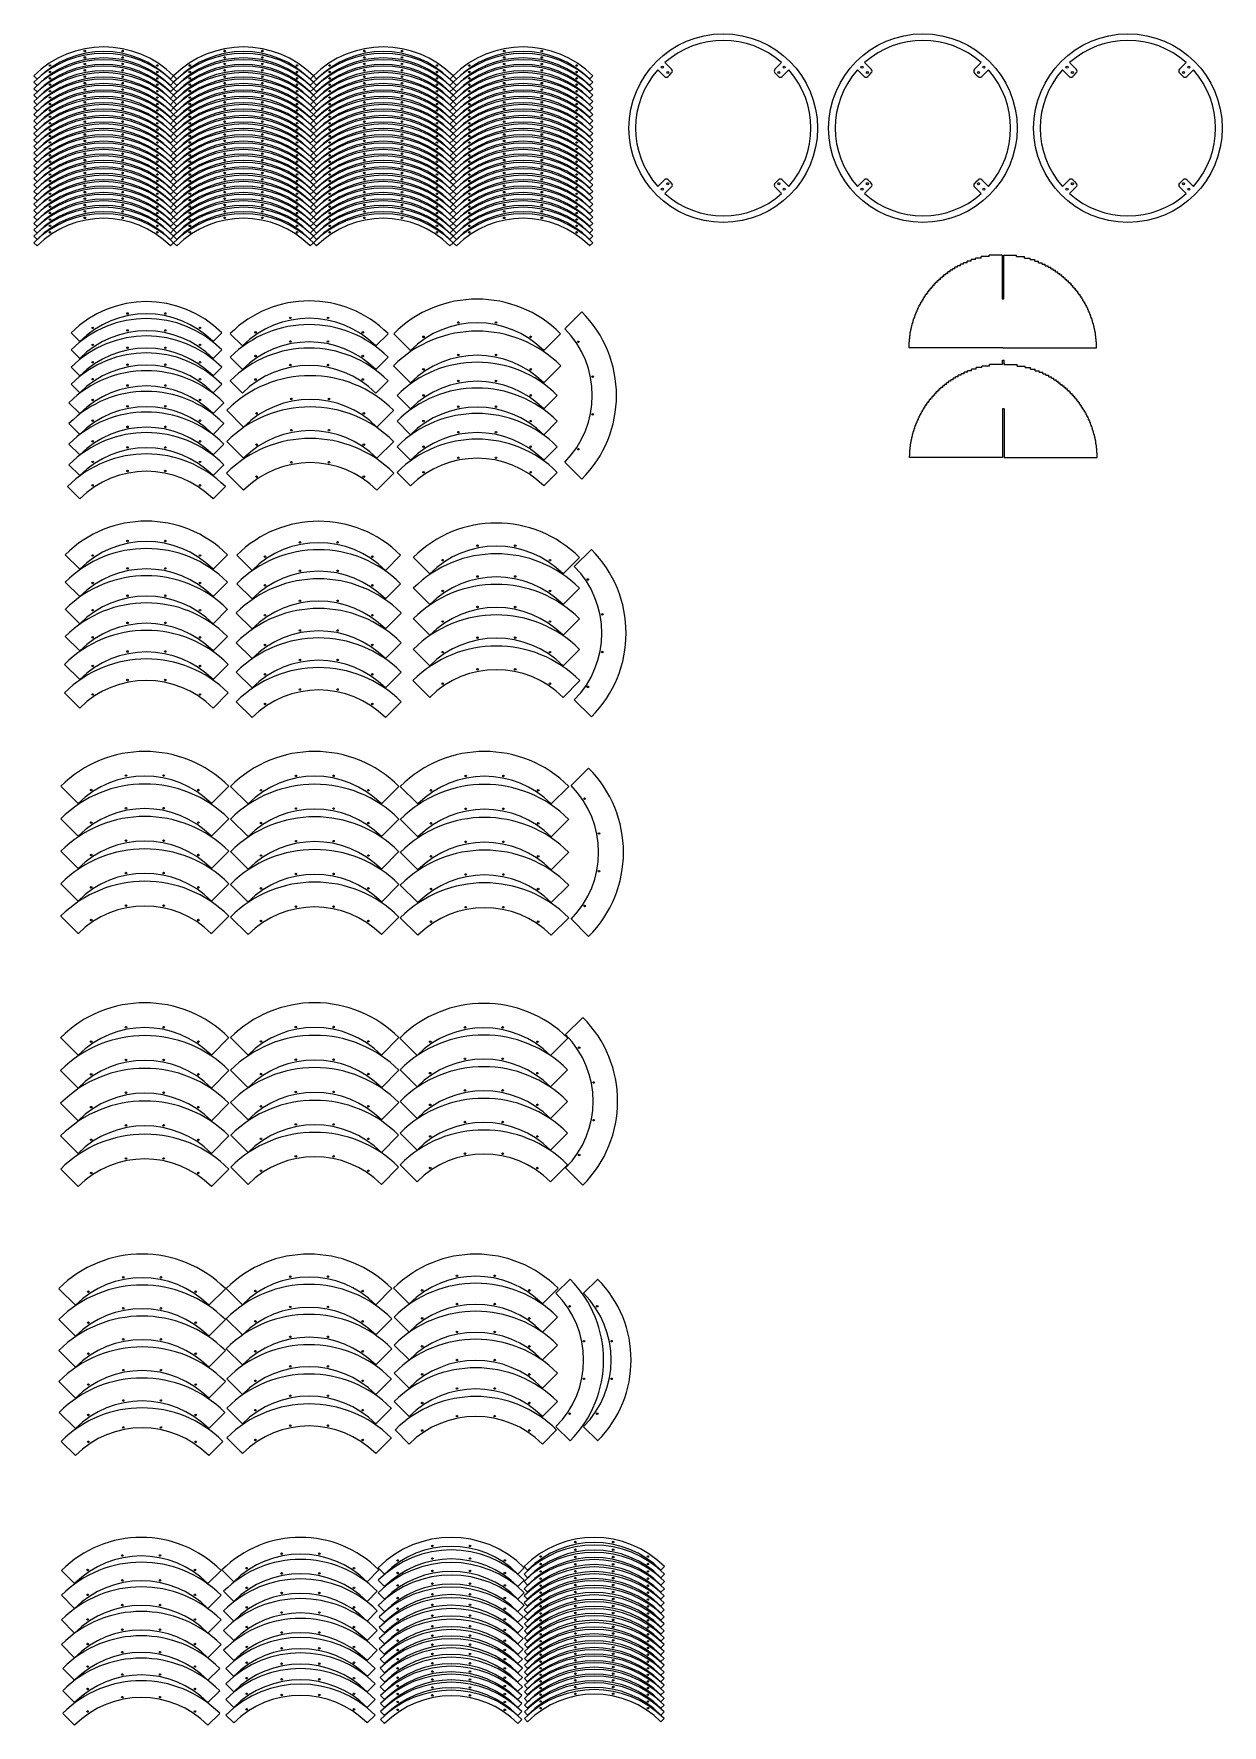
# Model space of a CAD drawing. Header units: millimetres. Extents: x -5261 to 3889, y -3405 to 1689.
# Drawn here: x -1167 to 1178, y -3405 to -69 of the extents above; entities that cross this region are included whole.
import ezdxf

# ---------------------------------------------------------------- set-up
doc = ezdxf.new("R2010")
doc.units = ezdxf.units.MM
doc.layers.add('Capa1', color=7, linetype='Continuous')
doc.layers.add('Predeterminado', color=7, linetype='Continuous')

msp = doc.modelspace()

# ---------------------------------------------------------------- linework, layer by layer
at = {"layer": 'Capa1', "color": 7, "linetype": 'Continuous'}
for p, q in [((-1160.2, -158.3), (-1166.6, -151.9)), ((-1160.2, -170.9), (-1166.6, -164.5)), ((-897.2, -158.3), (-890.8, -151.9)), ((-897.2, -170.9), (-890.8, -164.5)), ((-884.5, -158.3), (-890.8, -151.9)), ((-884.5, -170.9), (-890.8, -164.5)), ((-621.4, -158.3), (-615.1, -151.9)), ((-621.4, -170.9), (-615.1, -164.5)), ((-608.7, -158.3), (-615.1, -151.9)), ((-608.7, -170.9), (-615.1, -164.5)), ((-345.6, -158.3), (-339.3, -151.9)), ((-345.6, -170.9), (-339.3, -164.5)), ((-332.9, -158.3), (-339.3, -151.9)), ((-332.9, -170.9), (-339.3, -164.5)), ((-69.9, -158.3), (-63.5, -151.9)), ((-69.9, -170.9), (-63.5, -164.5)), ((-1160.2, -183.6), (-1166.6, -177.2)), ((-1160.2, -196.2), (-1166.6, -189.8)), ((-897.2, -183.6), (-890.8, -177.2)), ((-897.2, -196.2), (-890.8, -189.8)), ((-884.5, -183.6), (-890.8, -177.2)), ((-884.5, -196.2), (-890.8, -189.8)), ((-621.4, -183.6), (-615.1, -177.2)), ((-621.4, -196.2), (-615.1, -189.8)), ((-608.7, -183.6), (-615.1, -177.2)), ((-608.7, -196.2), (-615.1, -189.8)), ((-345.6, -183.6), (-339.3, -177.2)), ((-345.6, -196.2), (-339.3, -189.8)), ((-332.9, -183.6), (-339.3, -177.2)), ((-332.9, -196.2), (-339.3, -189.8)), ((-69.9, -183.6), (-63.5, -177.2)), ((-69.9, -196.2), (-63.5, -189.8)), ((-1160.2, -208.9), (-1166.6, -202.5)), ((-1160.2, -221.5), (-1166.6, -215.1)), ((-1160.2, -234.2), (-1166.6, -227.8)), ((-897.2, -208.9), (-890.8, -202.5)), ((-897.2, -221.5), (-890.8, -215.1)), ((-897.2, -234.2), (-890.8, -227.8)), ((-884.5, -208.9), (-890.8, -202.5)), ((-884.5, -221.5), (-890.8, -215.1)), ((-884.5, -234.2), (-890.8, -227.8)), ((-621.4, -208.9), (-615.1, -202.5)), ((-621.4, -221.5), (-615.1, -215.1)), ((-621.4, -234.2), (-615.1, -227.8)), ((-608.7, -208.9), (-615.1, -202.5)), ((-608.7, -221.5), (-615.1, -215.1)), ((-608.7, -234.2), (-615.1, -227.8)), ((-345.6, -208.9), (-339.3, -202.5)), ((-345.6, -221.5), (-339.3, -215.1)), ((-345.6, -234.2), (-339.3, -227.8)), ((-332.9, -208.9), (-339.3, -202.5)), ((-332.9, -221.5), (-339.3, -215.1)), ((-332.9, -234.2), (-339.3, -227.8)), ((-69.9, -208.9), (-63.5, -202.5)), ((-69.9, -221.5), (-63.5, -215.1)), ((-69.9, -234.2), (-63.5, -227.8)), ((-1160.2, -246.8), (-1166.6, -240.4)), ((-1160.2, -259.5), (-1166.6, -253.1)), ((-1160.2, -272.1), (-1166.6, -265.7)), ((-897.2, -246.8), (-890.8, -240.4)), ((-897.2, -259.5), (-890.8, -253.1)), ((-897.2, -272.1), (-890.8, -265.7)), ((-884.5, -246.8), (-890.8, -240.4)), ((-884.5, -259.5), (-890.8, -253.1)), ((-884.5, -272.1), (-890.8, -265.7)), ((-621.4, -246.8), (-615.1, -240.4)), ((-621.4, -259.5), (-615.1, -253.1)), ((-621.4, -272.1), (-615.1, -265.7)), ((-608.7, -246.8), (-615.1, -240.4)), ((-608.7, -259.5), (-615.1, -253.1)), ((-608.7, -272.1), (-615.1, -265.7)), ((-345.6, -246.8), (-339.3, -240.4)), ((-345.6, -259.5), (-339.3, -253.1)), ((-345.6, -272.1), (-339.3, -265.7)), ((-332.9, -246.8), (-339.3, -240.4)), ((-332.9, -259.5), (-339.3, -253.1)), ((-332.9, -272.1), (-339.3, -265.7)), ((-69.9, -246.8), (-63.5, -240.4)), ((-69.9, -259.5), (-63.5, -253.1)), ((-69.9, -272.1), (-63.5, -265.7)), ((-1160.2, -284.8), (-1166.6, -278.4)), ((-1160.2, -297.4), (-1166.6, -291)), ((-897.2, -284.8), (-890.8, -278.4)), ((-897.2, -297.4), (-890.8, -291)), ((-884.5, -284.8), (-890.8, -278.4)), ((-884.5, -297.4), (-890.8, -291)), ((-621.4, -284.8), (-615.1, -278.4)), ((-621.4, -297.4), (-615.1, -291)), ((-608.7, -284.8), (-615.1, -278.4)), ((-608.7, -297.4), (-615.1, -291)), ((-345.6, -284.8), (-339.3, -278.4)), ((-345.6, -297.4), (-339.3, -291)), ((-332.9, -284.8), (-339.3, -278.4)), ((-332.9, -297.4), (-339.3, -291)), ((-69.9, -284.8), (-63.5, -278.4)), ((-69.9, -297.4), (-63.5, -291)), ((-1160.2, -310.1), (-1166.6, -303.7)), ((-1160.2, -322.7), (-1166.6, -316.3)), ((-1160.2, -335.4), (-1166.6, -329)), ((-897.2, -310.1), (-890.8, -303.7)), ((-897.2, -322.7), (-890.8, -316.3)), ((-897.2, -335.4), (-890.8, -329)), ((-884.5, -310.1), (-890.8, -303.7)), ((-884.5, -322.7), (-890.8, -316.3)), ((-884.5, -335.4), (-890.8, -329)), ((-621.4, -310.1), (-615.1, -303.7)), ((-621.4, -322.7), (-615.1, -316.3)), ((-621.4, -335.4), (-615.1, -329)), ((-608.7, -310.1), (-615.1, -303.7)), ((-608.7, -322.7), (-615.1, -316.3)), ((-608.7, -335.4), (-615.1, -329)), ((-345.6, -310.1), (-339.3, -303.7)), ((-345.6, -322.7), (-339.3, -316.3)), ((-345.6, -335.4), (-339.3, -329)), ((-332.9, -310.1), (-339.3, -303.7)), ((-332.9, -322.7), (-339.3, -316.3)), ((-332.9, -335.4), (-339.3, -329)), ((-69.9, -310.1), (-63.5, -303.7)), ((-69.9, -322.7), (-63.5, -316.3)), ((-69.9, -335.4), (-63.5, -329)), ((-1160.2, -348), (-1166.6, -341.6)), ((-1160.2, -360.7), (-1166.6, -354.3)), ((-1160.2, -373.3), (-1166.6, -366.9)), ((-897.2, -348), (-890.8, -341.6)), ((-897.2, -360.7), (-890.8, -354.3)), ((-897.2, -373.3), (-890.8, -366.9)), ((-884.5, -348), (-890.8, -341.6)), ((-884.5, -360.7), (-890.8, -354.3)), ((-884.5, -373.3), (-890.8, -366.9)), ((-621.4, -348), (-615.1, -341.6)), ((-621.4, -360.7), (-615.1, -354.3)), ((-621.4, -373.3), (-615.1, -366.9)), ((-608.7, -348), (-615.1, -341.6)), ((-608.7, -360.7), (-615.1, -354.3)), ((-608.7, -373.3), (-615.1, -366.9)), ((-345.6, -348), (-339.3, -341.6)), ((-345.6, -360.7), (-339.3, -354.3)), ((-345.6, -373.3), (-339.3, -366.9)), ((-332.9, -348), (-339.3, -341.6)), ((-332.9, -360.7), (-339.3, -354.3)), ((-332.9, -373.3), (-339.3, -366.9)), ((-69.9, -348), (-63.5, -341.6)), ((-69.9, -360.7), (-63.5, -354.3)), ((-69.9, -373.3), (-63.5, -366.9)), ((-1160.2, -386), (-1166.6, -379.6)), ((-1160.2, -398.6), (-1166.6, -392.2)), ((-897.2, -386), (-890.8, -379.6)), ((-897.2, -398.6), (-890.8, -392.2)), ((-884.5, -386), (-890.8, -379.6)), ((-884.5, -398.6), (-890.8, -392.2)), ((-621.4, -386), (-615.1, -379.6)), ((-621.4, -398.6), (-615.1, -392.2)), ((-608.7, -386), (-615.1, -379.6)), ((-608.7, -398.6), (-615.1, -392.2)), ((-345.6, -386), (-339.3, -379.6)), ((-345.6, -398.6), (-339.3, -392.2)), ((-332.9, -386), (-339.3, -379.6)), ((-332.9, -398.6), (-339.3, -392.2)), ((-69.9, -386), (-63.5, -379.6)), ((-69.9, -398.6), (-63.5, -392.2)), ((-1160.2, -411.3), (-1166.6, -404.9)), ((-1160.2, -423.9), (-1166.6, -417.5)), ((-1160.2, -436.6), (-1166.6, -430.2)), ((-897.2, -411.3), (-890.8, -404.9)), ((-897.2, -423.9), (-890.8, -417.5)), ((-897.2, -436.6), (-890.8, -430.2)), ((-884.5, -411.3), (-890.8, -404.9)), ((-884.5, -423.9), (-890.8, -417.5)), ((-884.5, -436.6), (-890.8, -430.2)), ((-621.4, -411.3), (-615.1, -404.9)), ((-621.4, -423.9), (-615.1, -417.5)), ((-621.4, -436.6), (-615.1, -430.2)), ((-608.7, -411.3), (-615.1, -404.9)), ((-608.7, -423.9), (-615.1, -417.5)), ((-608.7, -436.6), (-615.1, -430.2)), ((-345.6, -411.3), (-339.3, -404.9)), ((-345.6, -423.9), (-339.3, -417.5)), ((-345.6, -436.6), (-339.3, -430.2)), ((-332.9, -411.3), (-339.3, -404.9)), ((-332.9, -423.9), (-339.3, -417.5)), ((-332.9, -436.6), (-339.3, -430.2)), ((-69.9, -411.3), (-63.5, -404.9)), ((-69.9, -423.9), (-63.5, -417.5)), ((-69.9, -436.6), (-63.5, -430.2)), ((-1160.2, -449.2), (-1166.6, -442.8)), ((-1160.2, -461.9), (-1166.6, -455.5)), ((-897.2, -449.2), (-890.8, -442.8)), ((-897.2, -461.9), (-890.8, -455.5)), ((-884.5, -449.2), (-890.8, -442.8)), ((-884.5, -461.9), (-890.8, -455.5)), ((-621.4, -449.2), (-615.1, -442.8)), ((-621.4, -461.9), (-615.1, -455.5)), ((-608.7, -449.2), (-615.1, -442.8)), ((-608.7, -461.9), (-615.1, -455.5)), ((-345.6, -449.2), (-339.3, -442.8)), ((-345.6, -461.9), (-339.3, -455.5)), ((-332.9, -449.2), (-339.3, -442.8)), ((-332.9, -461.9), (-339.3, -455.5)), ((-69.9, -449.2), (-63.5, -442.8)), ((-69.9, -461.9), (-63.5, -455.5)), ((-1160.2, -474.5), (-1166.6, -468.1)), ((-1160.2, -487.2), (-1166.6, -480.8)), ((-897.2, -474.5), (-890.8, -468.1)), ((-897.2, -487.2), (-890.8, -480.8)), ((-884.5, -474.5), (-890.8, -468.1)), ((-884.5, -487.2), (-890.8, -480.8)), ((-621.4, -474.5), (-615.1, -468.1)), ((-621.4, -487.2), (-615.1, -480.8)), ((-608.7, -474.5), (-615.1, -468.1)), ((-608.7, -487.2), (-615.1, -480.8)), ((-345.6, -474.5), (-339.3, -468.1)), ((-345.6, -487.2), (-339.3, -480.8)), ((-332.9, -474.5), (-339.3, -468.1)), ((-332.9, -487.2), (-339.3, -480.8)), ((-69.9, -474.5), (-63.5, -468.1)), ((-69.9, -487.2), (-63.5, -480.8)), ((650.7, -532.3), (645.9, -532.3)), ((645.9, -535.3), (645.9, -532.3)), ((656, -529.3), (650.7, -529.3)), ((650.7, -532.3), (650.7, -529.3)), ((661.6, -526.3), (656, -526.3)), ((656, -529.3), (656, -526.3)), ((667.8, -523.3), (661.6, -523.3)), ((661.6, -526.3), (661.6, -523.3)), ((674.7, -520.3), (667.8, -520.3)), ((667.8, -523.3), (667.8, -520.3)), ((682.5, -517.3), (674.7, -517.3)), ((674.7, -520.3), (674.7, -517.3)), ((691.5, -514.3), (682.5, -514.3)), ((682.5, -517.3), (682.5, -514.3)), ((702.6, -511.3), (691.5, -511.3)), ((691.5, -514.3), (691.5, -511.3)), ((718.2, -508.3), (702.6, -508.3)), ((702.6, -511.3), (702.6, -508.3)), ((743.8, -505.3), (718.2, -505.3)), ((718.2, -508.3), (718.2, -505.3)), ((743.8, -505.3), (743.8, -592.3)), ((746.8, -505.3), (772.4, -505.3)), ((746.8, -505.3), (746.8, -592.3)), ((772.4, -508.3), (772.4, -505.3)), ((772.4, -508.3), (788, -508.3)), ((788, -511.3), (788, -508.3)), ((788, -511.3), (799.1, -511.3)), ((799.1, -514.3), (799.1, -511.3)), ((799.1, -514.3), (808.1, -514.3)), ((808.1, -517.3), (808.1, -514.3)), ((808.1, -517.3), (815.9, -517.3)), ((815.9, -520.3), (815.9, -517.3)), ((815.9, -520.3), (822.8, -520.3)), ((822.8, -523.3), (822.8, -520.3)), ((822.8, -523.3), (829, -523.3)), ((829, -526.3), (829, -523.3)), ((829, -526.3), (834.6, -526.3)), ((834.6, -529.3), (834.6, -526.3)), ((834.6, -529.3), (839.9, -529.3)), ((839.9, -532.3), (839.9, -529.3)), ((839.9, -532.3), (844.7, -532.3)), ((844.7, -535.3), (844.7, -532.3)), ((609.8, -565.3), (607.1, -565.3)), ((607.1, -568.3), (607.1, -565.3)), ((612.7, -562.3), (609.8, -562.3)), ((609.8, -565.3), (609.8, -562.3)), ((615.7, -559.3), (612.7, -559.3)), ((612.7, -562.3), (612.7, -559.3)), ((618.8, -556.3), (615.7, -556.3)), ((615.7, -559.3), (615.7, -556.3)), ((622.1, -553.3), (618.8, -553.3)), ((618.8, -556.3), (618.8, -553.3)), ((625.5, -550.3), (622.1, -550.3)), ((622.1, -553.3), (622.1, -550.3)), ((629.2, -547.3), (625.5, -547.3)), ((625.5, -550.3), (625.5, -547.3)), ((633, -544.3), (629.2, -544.3)), ((629.2, -547.3), (629.2, -544.3)), ((637, -541.3), (633, -541.3)), ((633, -544.3), (633, -541.3)), ((641.3, -538.3), (637, -538.3)), ((637, -541.3), (637, -538.3)), ((645.9, -535.3), (641.3, -535.3)), ((641.3, -538.3), (641.3, -535.3)), ((844.7, -535.3), (849.3, -535.3)), ((849.3, -538.3), (849.3, -535.3)), ((849.3, -538.3), (853.6, -538.3)), ((853.6, -541.3), (853.6, -538.3)), ((853.6, -541.3), (857.6, -541.3)), ((857.6, -544.3), (857.6, -541.3)), ((857.6, -544.3), (861.4, -544.3)), ((861.4, -547.3), (861.4, -544.3)), ((861.4, -547.3), (865.1, -547.3)), ((865.1, -550.3), (865.1, -547.3)), ((865.1, -550.3), (868.5, -550.3)), ((868.5, -553.3), (868.5, -550.3)), ((868.5, -553.3), (871.8, -553.3)), ((871.8, -556.3), (871.8, -553.3)), ((871.8, -556.3), (874.9, -556.3)), ((874.9, -559.3), (874.9, -556.3)), ((874.9, -559.3), (877.9, -559.3)), ((877.9, -562.3), (877.9, -559.3)), ((877.9, -562.3), (880.8, -562.3)), ((880.8, -565.3), (880.8, -562.3)), ((880.8, -565.3), (883.5, -565.3)), ((883.5, -568.3), (883.5, -565.3)), ((585.4, -598.3), (583.7, -598.3)), ((583.7, -601.3), (583.7, -598.3)), ((587.2, -595.3), (585.4, -595.3)), ((585.4, -598.3), (585.4, -595.3)), ((589, -592.3), (587.2, -592.3)), ((587.2, -595.3), (587.2, -592.3)), ((591, -589.3), (589, -589.3)), ((589, -592.3), (589, -589.3)), ((593, -586.3), (591, -586.3)), ((591, -589.3), (591, -586.3)), ((595.1, -583.3), (593, -583.3)), ((593, -586.3), (593, -583.3)), ((597.3, -580.3), (595.1, -580.3)), ((595.1, -583.3), (595.1, -580.3)), ((599.6, -577.3), (597.3, -577.3)), ((597.3, -580.3), (597.3, -577.3)), ((602, -574.3), (599.6, -574.3)), ((599.6, -577.3), (599.6, -574.3)), ((604.5, -571.3), (602, -571.3)), ((602, -574.3), (602, -571.3)), ((607.1, -568.3), (604.5, -568.3)), ((604.5, -571.3), (604.5, -568.3)), ((746.8, -592.3), (743.8, -592.3)), ((883.5, -568.3), (886.1, -568.3)), ((886.1, -571.3), (886.1, -568.3)), ((886.1, -571.3), (888.6, -571.3)), ((888.6, -574.3), (888.6, -571.3)), ((888.6, -574.3), (891, -574.3)), ((891, -577.3), (891, -574.3)), ((891, -577.3), (893.3, -577.3)), ((893.3, -580.3), (893.3, -577.3)), ((893.3, -580.3), (895.5, -580.3)), ((895.5, -583.3), (895.5, -580.3)), ((895.5, -583.3), (897.6, -583.3)), ((897.6, -586.3), (897.6, -583.3)), ((897.6, -586.3), (899.6, -586.3)), ((899.6, -589.3), (899.6, -586.3)), ((899.6, -589.3), (901.6, -589.3)), ((901.6, -592.3), (901.6, -589.3)), ((901.6, -592.3), (903.4, -592.3)), ((903.4, -595.3), (903.4, -592.3)), ((903.4, -595.3), (905.2, -595.3)), ((905.2, -598.3), (905.2, -595.3)), ((905.2, -598.3), (906.9, -598.3)), ((906.9, -601.3), (906.9, -598.3)), ((-119.2, -650.7), (-85.4, -617)), ((570.3, -631.3), (569.3, -631.3)), ((569.3, -634.3), (569.3, -631.3)), ((571.4, -628.3), (570.3, -628.3)), ((570.3, -631.3), (570.3, -628.3)), ((572.5, -625.3), (571.4, -625.3)), ((571.4, -628.3), (571.4, -625.3)), ((573.7, -622.3), (572.5, -622.3)), ((572.5, -625.3), (572.5, -622.3)), ((574.9, -619.3), (573.7, -619.3)), ((573.7, -622.3), (573.7, -619.3)), ((576.2, -616.3), (574.9, -616.3)), ((574.9, -619.3), (574.9, -616.3)), ((577.5, -613.3), (576.2, -613.3)), ((576.2, -616.3), (576.2, -613.3)), ((579, -610.3), (577.5, -610.3)), ((577.5, -613.3), (577.5, -610.3)), ((580.5, -607.3), (579, -607.3)), ((579, -610.3), (579, -607.3)), ((582, -604.3), (580.5, -604.3)), ((580.5, -607.3), (580.5, -604.3)), ((583.7, -601.3), (582, -601.3)), ((582, -604.3), (582, -601.3)), ((906.9, -601.3), (908.6, -601.3)), ((908.6, -604.3), (908.6, -601.3)), ((908.6, -604.3), (910.1, -604.3)), ((910.1, -607.3), (910.1, -604.3)), ((910.1, -607.3), (911.6, -607.3)), ((911.6, -610.3), (911.6, -607.3)), ((911.6, -610.3), (913.1, -610.3)), ((913.1, -613.3), (913.1, -610.3)), ((913.1, -613.3), (914.4, -613.3)), ((914.4, -616.3), (914.4, -613.3)), ((914.4, -616.3), (915.7, -616.3)), ((915.7, -619.3), (915.7, -616.3)), ((915.7, -619.3), (917, -619.3)), ((917, -622.3), (917, -619.3)), ((917, -622.3), (918.1, -622.3)), ((918.1, -625.3), (918.1, -622.3)), ((918.1, -625.3), (919.2, -625.3)), ((919.2, -628.3), (919.2, -625.3)), ((919.2, -628.3), (920.3, -628.3)), ((920.3, -631.3), (920.3, -628.3)), ((920.3, -631.3), (921.3, -631.3)), ((921.3, -634.3), (921.3, -631.3)), ((-1076, -675.8), (-1093.1, -658.7)), ((-813, -675.8), (-795.9, -658.7)), ((-754.9, -684.5), (-779.1, -660.3)), ((-491.8, -684.5), (-467.6, -660.3)), ((-423.4, -693.5), (-456.5, -660.4)), ((-160.4, -693.5), (-127.3, -660.4)), ((562.3, -664.3), (561.9, -664.3)), ((561.9, -667.3), (561.9, -664.3)), ((562.7, -661.3), (562.3, -661.3)), ((562.3, -664.3), (562.3, -661.3)), ((563.3, -658.3), (562.7, -658.3)), ((562.7, -661.3), (562.7, -658.3)), ((563.8, -655.3), (563.3, -655.3)), ((563.3, -658.3), (563.3, -655.3)), ((564.5, -652.3), (563.8, -652.3)), ((563.8, -655.3), (563.8, -652.3)), ((565.1, -649.3), (564.5, -649.3)), ((564.5, -652.3), (564.5, -649.3)), ((565.9, -646.3), (565.1, -646.3)), ((565.1, -649.3), (565.1, -646.3)), ((566.6, -643.3), (565.9, -643.3)), ((565.9, -646.3), (565.9, -643.3)), ((567.5, -640.3), (566.6, -640.3)), ((566.6, -643.3), (566.6, -640.3)), ((568.4, -637.3), (567.5, -637.3)), ((567.5, -640.3), (567.5, -637.3)), ((569.3, -634.3), (568.4, -634.3)), ((568.4, -637.3), (568.4, -634.3)), ((921.3, -634.3), (922.2, -634.3)), ((922.2, -637.3), (922.2, -634.3)), ((922.2, -637.3), (923.1, -637.3)), ((923.1, -640.3), (923.1, -637.3)), ((923.1, -640.3), (924, -640.3)), ((924, -643.3), (924, -640.3)), ((924, -643.3), (924.7, -643.3)), ((924.7, -646.3), (924.7, -643.3)), ((924.7, -646.3), (925.5, -646.3)), ((925.5, -649.3), (925.5, -646.3)), ((925.5, -649.3), (926.1, -649.3)), ((926.1, -652.3), (926.1, -649.3)), ((926.1, -652.3), (926.8, -652.3)), ((926.8, -655.3), (926.8, -652.3)), ((926.8, -655.3), (927.3, -655.3)), ((927.3, -658.3), (927.3, -655.3)), ((927.3, -658.3), (927.9, -658.3)), ((927.9, -661.3), (927.9, -658.3)), ((927.9, -661.3), (928.3, -661.3)), ((928.3, -664.3), (928.3, -661.3)), ((928.3, -664.3), (928.7, -664.3)), ((928.7, -667.3), (928.7, -664.3)), ((-1076, -709.2), (-1093.1, -692.1)), ((-813, -709.2), (-795.9, -692.1)), ((560.3, -688.3), (560.3, -685.3)), ((560.4, -685.3), (560.3, -685.3)), ((745.3, -688.3), (560.3, -688.3)), ((560.5, -682.3), (560.4, -682.3)), ((560.4, -685.3), (560.4, -682.3)), ((560.7, -679.3), (560.5, -679.3)), ((560.5, -682.3), (560.5, -679.3)), ((560.9, -676.3), (560.7, -676.3)), ((560.7, -679.3), (560.7, -676.3)), ((561.2, -673.3), (560.9, -673.3)), ((560.9, -676.3), (560.9, -673.3)), ((561.5, -670.3), (561.2, -670.3)), ((561.2, -673.3), (561.2, -670.3)), ((561.9, -667.3), (561.5, -667.3)), ((561.5, -670.3), (561.5, -667.3)), ((745.3, -688.3), (930.3, -688.3)), ((928.7, -667.3), (929.1, -667.3)), ((929.1, -670.3), (929.1, -667.3)), ((929.1, -670.3), (929.4, -670.3)), ((929.4, -673.3), (929.4, -670.3)), ((929.4, -673.3), (929.7, -673.3)), ((929.7, -676.3), (929.7, -673.3)), ((929.7, -676.3), (929.9, -676.3)), ((929.9, -679.3), (929.9, -676.3)), ((929.9, -679.3), (930.1, -679.3)), ((930.1, -682.3), (930.1, -679.3)), ((930.1, -682.3), (930.2, -682.3)), ((930.2, -685.3), (930.2, -682.3)), ((930.2, -685.3), (930.3, -685.3)), ((930.3, -688.3), (930.3, -685.3)), ((-1076, -743.5), (-1093.1, -726.3)), ((-813, -743.5), (-795.9, -726.3)), ((-754.9, -731.1), (-779.1, -706.8)), ((-491.8, -731.1), (-467.6, -706.8)), ((-423.4, -757.5), (-457.2, -723.8)), ((-160.4, -757.5), (-126.6, -723.8)), ((683.6, -733.3), (675.8, -733.3)), ((675.8, -736.3), (675.8, -733.3)), ((692.6, -730.3), (683.6, -730.3)), ((683.6, -733.3), (683.6, -730.3)), ((703.7, -727.3), (692.6, -727.3)), ((692.6, -730.3), (692.6, -727.3)), ((719.3, -724.3), (703.7, -724.3)), ((703.7, -727.3), (703.7, -724.3)), ((744.9, -721.3), (719.3, -721.3)), ((719.3, -724.3), (719.3, -721.3)), ((744.9, -718.3), (744.9, -712.3)), ((744.9, -712.3), (747.9, -712.3)), ((744.9, -718.3), (744.9, -721.3)), ((747.9, -718.3), (747.9, -712.3)), ((747.9, -718.3), (747.9, -721.3)), ((747.9, -721.3), (773.5, -721.3)), ((773.5, -724.3), (773.5, -721.3)), ((773.5, -724.3), (789.1, -724.3)), ((789.1, -727.3), (789.1, -724.3)), ((789.1, -727.3), (800.2, -727.3)), ((800.2, -730.3), (800.2, -727.3)), ((800.2, -730.3), (809.3, -730.3)), ((809.3, -733.3), (809.3, -730.3)), ((809.3, -733.3), (817, -733.3)), ((817, -736.3), (817, -733.3)), ((-1076, -776.9), (-1093.1, -759.8)), ((-813, -776.9), (-795.9, -759.8)), ((-754.9, -777.6), (-779.1, -753.3)), ((-491.8, -777.6), (-467.6, -753.3)), ((626.7, -766.3), (623.2, -766.3)), ((623.2, -769.3), (623.2, -766.3)), ((630.3, -763.3), (626.7, -763.3)), ((626.7, -766.3), (626.7, -763.3)), ((634.1, -760.3), (630.3, -760.3)), ((630.3, -763.3), (630.3, -760.3)), ((638.1, -757.3), (634.1, -757.3)), ((634.1, -760.3), (634.1, -757.3)), ((642.4, -754.3), (638.1, -754.3)), ((638.1, -757.3), (638.1, -754.3)), ((647, -751.3), (642.4, -751.3)), ((642.4, -754.3), (642.4, -751.3)), ((651.8, -748.3), (647, -748.3)), ((647, -751.3), (647, -748.3)), ((657.1, -745.3), (651.8, -745.3)), ((651.8, -748.3), (651.8, -745.3)), ((662.8, -742.3), (657.1, -742.3)), ((657.1, -745.3), (657.1, -742.3)), ((669, -739.3), (662.8, -739.3)), ((662.8, -742.3), (662.8, -739.3)), ((675.8, -736.3), (669, -736.3)), ((669, -739.3), (669, -736.3)), ((817, -736.3), (823.9, -736.3)), ((823.9, -739.3), (823.9, -736.3)), ((823.9, -739.3), (830.1, -739.3)), ((830.1, -742.3), (830.1, -739.3)), ((830.1, -742.3), (835.8, -742.3)), ((835.8, -745.3), (835.8, -742.3)), ((835.8, -745.3), (841, -745.3)), ((841, -748.3), (841, -745.3)), ((841, -748.3), (845.9, -748.3)), ((845.9, -751.3), (845.9, -748.3)), ((845.9, -751.3), (850.4, -751.3)), ((850.4, -754.3), (850.4, -751.3)), ((850.4, -754.3), (854.7, -754.3)), ((854.7, -757.3), (854.7, -754.3)), ((854.7, -757.3), (858.7, -757.3)), ((858.7, -760.3), (858.7, -757.3)), ((858.7, -760.3), (862.6, -760.3)), ((862.6, -763.3), (862.6, -760.3)), ((862.6, -763.3), (866.2, -763.3)), ((866.2, -766.3), (866.2, -763.3)), ((866.2, -766.3), (869.6, -766.3)), ((869.6, -769.3), (869.6, -766.3)), ((-1076, -817.9), (-1097.3, -796.6)), ((-813, -817.9), (-791.7, -796.6)), ((-423.4, -808.8), (-450, -782.2)), ((-160.4, -808.8), (-133.8, -782.2)), ((596.2, -799.3), (594.1, -799.3)), ((594.1, -802.3), (594.1, -799.3)), ((598.4, -796.3), (596.2, -796.3)), ((596.2, -799.3), (596.2, -796.3)), ((600.7, -793.3), (598.4, -793.3)), ((598.4, -796.3), (598.4, -793.3)), ((603.1, -790.3), (600.7, -790.3)), ((600.7, -793.3), (600.7, -790.3)), ((605.6, -787.3), (603.1, -787.3)), ((603.1, -790.3), (603.1, -787.3)), ((608.2, -784.3), (605.6, -784.3)), ((605.6, -787.3), (605.6, -784.3)), ((611, -781.3), (608.2, -781.3)), ((608.2, -784.3), (608.2, -781.3)), ((613.8, -778.3), (611, -778.3)), ((611, -781.3), (611, -778.3)), ((616.8, -775.3), (613.8, -775.3)), ((613.8, -778.3), (613.8, -775.3)), ((619.9, -772.3), (616.8, -772.3)), ((616.8, -775.3), (616.8, -772.3)), ((623.2, -769.3), (619.9, -769.3)), ((619.9, -772.3), (619.9, -769.3)), ((869.6, -769.3), (872.9, -769.3)), ((872.9, -772.3), (872.9, -769.3)), ((872.9, -772.3), (876, -772.3)), ((876, -775.3), (876, -772.3)), ((876, -775.3), (879, -775.3)), ((879, -778.3), (879, -775.3)), ((879, -778.3), (881.9, -778.3)), ((881.9, -781.3), (881.9, -778.3)), ((881.9, -781.3), (884.6, -781.3)), ((884.6, -784.3), (884.6, -781.3)), ((884.6, -784.3), (887.2, -784.3)), ((887.2, -787.3), (887.2, -784.3)), ((887.2, -787.3), (889.7, -787.3)), ((889.7, -790.3), (889.7, -787.3)), ((889.7, -790.3), (892.1, -790.3)), ((892.1, -793.3), (892.1, -790.3)), ((892.1, -793.3), (894.4, -793.3)), ((894.4, -796.3), (894.4, -793.3)), ((894.4, -796.3), (896.6, -796.3)), ((896.6, -799.3), (896.6, -796.3)), ((896.6, -799.3), (898.7, -799.3)), ((898.7, -802.3), (898.7, -799.3)), ((-752.8, -844.4), (-785.9, -811.3)), ((-489.8, -844.4), (-456.6, -811.3)), ((-423.4, -859.7), (-450, -833.1)), ((-160.4, -859.7), (-133.8, -833.1)), ((577.3, -832.3), (576, -832.3)), ((576, -835.3), (576, -832.3)), ((578.7, -829.3), (577.3, -829.3)), ((577.3, -832.3), (577.3, -829.3)), ((580.1, -826.3), (578.7, -826.3)), ((578.7, -829.3), (578.7, -826.3)), ((581.6, -823.3), (580.1, -823.3)), ((580.1, -826.3), (580.1, -823.3)), ((583.2, -820.3), (581.6, -820.3)), ((581.6, -823.3), (581.6, -820.3)), ((584.8, -817.3), (583.2, -817.3)), ((583.2, -820.3), (583.2, -817.3)), ((586.5, -814.3), (584.8, -814.3)), ((584.8, -817.3), (584.8, -814.3)), ((588.3, -811.3), (586.5, -811.3)), ((586.5, -814.3), (586.5, -811.3)), ((590.1, -808.3), (588.3, -808.3)), ((588.3, -811.3), (588.3, -808.3)), ((592.1, -805.3), (590.1, -805.3)), ((590.1, -808.3), (590.1, -805.3)), ((594.1, -802.3), (592.1, -802.3)), ((592.1, -805.3), (592.1, -802.3)), ((747.9, -808.3), (744.9, -808.3)), ((744.9, -808.3), (744.9, -904.3)), ((747.9, -808.3), (747.9, -904.3)), ((898.7, -802.3), (900.8, -802.3)), ((900.8, -805.3), (900.8, -802.3)), ((900.8, -805.3), (902.7, -805.3)), ((902.7, -808.3), (902.7, -805.3)), ((902.7, -808.3), (904.6, -808.3)), ((904.6, -811.3), (904.6, -808.3)), ((904.6, -811.3), (906.3, -811.3)), ((906.3, -814.3), (906.3, -811.3)), ((906.3, -814.3), (908.1, -814.3)), ((908.1, -817.3), (908.1, -814.3)), ((908.1, -817.3), (909.7, -817.3)), ((909.7, -820.3), (909.7, -817.3)), ((909.7, -820.3), (911.2, -820.3)), ((911.2, -823.3), (911.2, -820.3)), ((911.2, -823.3), (912.7, -823.3)), ((912.7, -826.3), (912.7, -823.3)), ((912.7, -826.3), (914.2, -826.3)), ((914.2, -829.3), (914.2, -826.3)), ((914.2, -829.3), (915.5, -829.3)), ((915.5, -832.3), (915.5, -829.3)), ((915.5, -832.3), (916.8, -832.3)), ((916.8, -835.3), (916.8, -832.3)), ((-1076, -858.9), (-1097.3, -837.6)), ((-813, -858.9), (-791.7, -837.6)), ((566.2, -865.3), (565.6, -865.3)), ((565.6, -868.3), (565.6, -865.3)), ((567, -862.3), (566.2, -862.3)), ((566.2, -865.3), (566.2, -862.3)), ((567.8, -859.3), (567, -859.3)), ((567, -862.3), (567, -859.3)), ((568.6, -856.3), (567.8, -856.3)), ((567.8, -859.3), (567.8, -856.3)), ((569.5, -853.3), (568.6, -853.3)), ((568.6, -856.3), (568.6, -853.3)), ((570.4, -850.3), (569.5, -850.3)), ((569.5, -853.3), (569.5, -850.3)), ((571.4, -847.3), (570.4, -847.3)), ((570.4, -850.3), (570.4, -847.3)), ((572.5, -844.3), (571.4, -844.3)), ((571.4, -847.3), (571.4, -844.3)), ((573.6, -841.3), (572.5, -841.3)), ((572.5, -844.3), (572.5, -841.3)), ((574.8, -838.3), (573.6, -838.3)), ((573.6, -841.3), (573.6, -838.3)), ((576, -835.3), (574.8, -835.3)), ((574.8, -838.3), (574.8, -835.3)), ((916.8, -835.3), (918.1, -835.3)), ((918.1, -838.3), (918.1, -835.3)), ((918.1, -838.3), (919.2, -838.3)), ((919.2, -841.3), (919.2, -838.3)), ((919.2, -841.3), (920.4, -841.3)), ((920.4, -844.3), (920.4, -841.3)), ((920.4, -844.3), (921.4, -844.3)), ((921.4, -847.3), (921.4, -844.3)), ((921.4, -847.3), (922.4, -847.3)), ((922.4, -850.3), (922.4, -847.3)), ((922.4, -850.3), (923.4, -850.3)), ((923.4, -853.3), (923.4, -850.3)), ((923.4, -853.3), (924.2, -853.3)), ((924.2, -856.3), (924.2, -853.3)), ((924.2, -856.3), (925.1, -856.3)), ((925.1, -859.3), (925.1, -856.3)), ((925.1, -859.3), (925.9, -859.3)), ((925.9, -862.3), (925.9, -859.3)), ((925.9, -862.3), (926.6, -862.3)), ((926.6, -865.3), (926.6, -862.3)), ((926.6, -865.3), (927.3, -865.3)), ((927.3, -868.3), (927.3, -865.3)), ((-1076, -899.4), (-1097.3, -878.1)), ((-813, -899.4), (-791.7, -878.1)), ((-752.8, -906), (-785.9, -872.8)), ((-489.8, -906), (-456.6, -872.8)), ((-423.4, -909.9), (-450, -883.3)), ((-160.4, -909.9), (-133.8, -883.3)), ((561.6, -898.3), (561.5, -898.3)), ((561.5, -901.3), (561.5, -898.3)), ((561.8, -895.3), (561.6, -895.3)), ((561.6, -898.3), (561.6, -895.3)), ((562, -892.3), (561.8, -892.3)), ((561.8, -895.3), (561.8, -892.3)), ((562.3, -889.3), (562, -889.3)), ((562, -892.3), (562, -889.3)), ((562.6, -886.3), (562.3, -886.3)), ((562.3, -889.3), (562.3, -886.3)), ((563, -883.3), (562.6, -883.3)), ((562.6, -886.3), (562.6, -883.3)), ((563.4, -880.3), (563, -880.3)), ((563, -883.3), (563, -880.3)), ((563.9, -877.3), (563.4, -877.3)), ((563.4, -880.3), (563.4, -877.3)), ((564.4, -874.3), (563.9, -874.3)), ((563.9, -877.3), (563.9, -874.3)), ((565, -871.3), (564.4, -871.3)), ((564.4, -874.3), (564.4, -871.3)), ((565.6, -868.3), (565, -868.3)), ((565, -871.3), (565, -868.3)), ((927.3, -868.3), (927.9, -868.3)), ((927.9, -871.3), (927.9, -868.3)), ((927.9, -871.3), (928.5, -871.3)), ((928.5, -874.3), (928.5, -871.3)), ((928.5, -874.3), (929, -874.3)), ((929, -877.3), (929, -874.3)), ((929, -877.3), (929.5, -877.3)), ((929.5, -880.3), (929.5, -877.3)), ((929.5, -880.3), (929.9, -880.3)), ((929.9, -883.3), (929.9, -880.3)), ((929.9, -883.3), (930.2, -883.3)), ((930.2, -886.3), (930.2, -883.3)), ((930.2, -886.3), (930.5, -886.3)), ((930.5, -889.3), (930.5, -886.3)), ((930.5, -889.3), (930.8, -889.3)), ((930.8, -892.3), (930.8, -889.3)), ((930.8, -892.3), (931, -892.3)), ((931, -895.3), (931, -892.3)), ((931, -895.3), (931.2, -895.3)), ((931.2, -898.3), (931.2, -895.3)), ((931.2, -898.3), (931.3, -898.3)), ((931.3, -901.3), (931.3, -898.3)), ((-1076, -940.1), (-1097.3, -918.8)), ((-813, -940.1), (-791.7, -918.8)), ((-423.4, -960.5), (-450, -933.9)), ((-160.4, -960.5), (-133.8, -933.9)), ((-119.2, -913.8), (-85.4, -947.5)), ((561.4, -904.3), (561.4, -901.3)), ((561.5, -901.3), (561.4, -901.3)), ((744.9, -904.3), (561.4, -904.3)), ((747.9, -904.3), (931.4, -904.3)), ((931.3, -901.3), (931.4, -901.3)), ((931.4, -904.3), (931.4, -901.3)), ((-1076, -986.3), (-1100.3, -962)), ((-813, -986.3), (-788.7, -962)), ((-752.8, -969.2), (-786.6, -935.5)), ((-489.8, -969.2), (-456, -935.5)), ((-1076, -1124.8), (-1104.5, -1096.3)), ((-813, -1124.8), (-784.5, -1096.3)), ((-736, -1127.2), (-766, -1097.2)), ((-472.9, -1127.2), (-443, -1097.2)), ((-100.3, -1119.5), (-66.6, -1085.7)), ((-385.5, -1133.9), (-417.8, -1101.6)), ((-122.5, -1133.9), (-90.2, -1101.6)), ((-1076, -1178.7), (-1104.5, -1150.3)), ((-813, -1178.7), (-784.5, -1150.3)), ((-736, -1183.4), (-766, -1153.4)), ((-472.9, -1183.4), (-443, -1153.4)), ((-385.5, -1194.7), (-417.8, -1162.4)), ((-122.5, -1194.7), (-90.2, -1162.4)), ((-1076, -1232.5), (-1104.5, -1204)), ((-813, -1232.5), (-784.5, -1204)), ((-736, -1242.5), (-767.2, -1211.3)), ((-472.9, -1242.5), (-441.7, -1211.3)), ((-385.5, -1254.9), (-417.8, -1222.6)), ((-122.5, -1254.9), (-90.2, -1222.6)), ((-1076, -1286), (-1104.5, -1257.6)), ((-813, -1286), (-784.5, -1257.6)), ((-736, -1301.1), (-767.2, -1269.8)), ((-472.9, -1301.1), (-441.7, -1269.8)), ((-385.5, -1315.3), (-417.8, -1283)), ((-122.5, -1315.3), (-90.2, -1283)), ((-1076, -1342.6), (-1106, -1312.6)), ((-813, -1342.6), (-783, -1312.6)), ((-736, -1359.1), (-767.2, -1327.8)), ((-472.9, -1359.1), (-441.7, -1327.8)), ((-385.5, -1377.7), (-418.7, -1344.6)), ((-122.5, -1377.7), (-89.4, -1344.6)), ((-1076, -1398.8), (-1106, -1368.8)), ((-813, -1398.8), (-783, -1368.8)), ((-736, -1417.6), (-767.2, -1386.3)), ((-472.9, -1417.6), (-441.7, -1386.3)), ((-100.3, -1382.5), (-66.6, -1416.3)), ((-106.7, -1551.8), (-72, -1517.1)), ((-1079.1, -1587.3), (-1113.3, -1553.1)), ((-816.1, -1587.3), (-781.9, -1553.1)), ((-743.9, -1587.7), (-778.4, -1553.2)), ((-480.8, -1587.7), (-446.3, -1553.2)), ((-408.9, -1587.9), (-443.5, -1553.2)), ((-145.8, -1587.9), (-111.2, -1553.2)), ((-1079.1, -1651.5), (-1113.3, -1617.3)), ((-816.1, -1651.5), (-781.9, -1617.3)), ((-743.9, -1652.3), (-778.4, -1617.8)), ((-480.8, -1652.3), (-446.3, -1617.8)), ((-408.9, -1652.9), (-443.5, -1618.2)), ((-145.8, -1652.9), (-111.2, -1618.2)), ((-1079.1, -1715.5), (-1113.3, -1681.3)), ((-816.1, -1715.5), (-781.9, -1681.3)), ((-743.9, -1716.5), (-778.4, -1682)), ((-480.8, -1716.5), (-446.3, -1682)), ((-408.9, -1718), (-443.5, -1683.3)), ((-145.8, -1718), (-111.2, -1683.3)), ((-1079.1, -1779.4), (-1113.3, -1745.2)), ((-816.1, -1779.4), (-781.9, -1745.2)), ((-743.9, -1781.3), (-778.5, -1746.6)), ((-480.8, -1781.3), (-446.2, -1746.6)), ((-408.9, -1782.4), (-443.5, -1747.8)), ((-145.8, -1782.4), (-111.2, -1747.8)), ((-1079.1, -1843.7), (-1113.6, -1809.2)), ((-816.1, -1843.7), (-781.6, -1809.2)), ((-743.9, -1845.6), (-778.5, -1811)), ((-480.8, -1845.6), (-446.2, -1811)), ((-408.9, -1846.9), (-443.5, -1812.3)), ((-145.8, -1846.9), (-111.2, -1812.3)), ((-106.7, -1814.8), (-72, -1849.5)), ((-117.5, -2042.9), (-83.4, -2008.8)), ((-1079.1, -2083.5), (-1113.7, -2048.8)), ((-816.1, -2083.5), (-781.5, -2048.8)), ((-743.9, -2083.2), (-778.4, -2048.8)), ((-480.9, -2083.2), (-446.4, -2048.8)), ((-410.3, -2083.9), (-444.4, -2049.8)), ((-147.2, -2083.9), (-113.2, -2049.8)), ((-1079.1, -2148.2), (-1113.7, -2113.6)), ((-816.1, -2148.2), (-781.5, -2113.6)), ((-743.9, -2147.5), (-778.4, -2113.1)), ((-480.9, -2147.5), (-446.4, -2113.1)), ((-410.3, -2145.8), (-443.8, -2112.3)), ((-147.2, -2145.8), (-113.7, -2112.3)), ((-1079.1, -2212.8), (-1113.7, -2178.2)), ((-816.1, -2212.8), (-781.5, -2178.2)), ((-743.9, -2211.2), (-778.4, -2176.7)), ((-480.9, -2211.2), (-446.4, -2176.8)), ((-410.3, -2208.2), (-443.8, -2174.6)), ((-147.2, -2208.2), (-113.7, -2174.6)), ((-1079.1, -2277.2), (-1113.7, -2242.5)), ((-816.1, -2277.2), (-781.5, -2242.5)), ((-743.9, -2275.3), (-778, -2241.2)), ((-480.9, -2275.3), (-446.8, -2241.2)), ((-410.3, -2270.6), (-443.8, -2237)), ((-147.2, -2270.6), (-113.7, -2237)), ((-410.3, -2333), (-443.8, -2299.4)), ((-147.2, -2333), (-113.7, -2299.4)), ((-1079.1, -2342.5), (-1113.6, -2308)), ((-816.1, -2342.5), (-781.6, -2308.1)), ((-743.9, -2338.3), (-778, -2304.2)), ((-480.9, -2338.3), (-446.8, -2304.2)), ((-117.5, -2305.9), (-83.4, -2340)), ((-136.4, -2553.1), (-108.5, -2525.3)), ((-82, -2553.1), (-54.1, -2525.3)), ((-1084.6, -2576.8), (-1117.4, -2544)), ((-821.5, -2576.8), (-788.7, -2544)), ((-755.1, -2575.6), (-787.1, -2543.6)), ((-492.1, -2575.6), (-460.1, -2543.6)), ((-426.1, -2574), (-456.9, -2543.1)), ((-163, -2574), (-132.2, -2543.1)), ((-426.1, -2629.5), (-455.6, -2600)), ((-163, -2629.5), (-133.5, -2600)), ((-1084.6, -2637.9), (-1117.4, -2605)), ((-821.5, -2637.9), (-788.7, -2605)), ((-755.1, -2635.3), (-787.1, -2603.3)), ((-492.1, -2635.3), (-460.1, -2603.3)), ((-1084.6, -2699), (-1117.4, -2666.2)), ((-821.5, -2699), (-788.7, -2666.2)), ((-755.1, -2694.3), (-787.1, -2662.3)), ((-492.1, -2694.3), (-460.1, -2662.3)), ((-426.1, -2684.6), (-455.6, -2655.1)), ((-163, -2684.6), (-133.5, -2655.1)), ((-1084.6, -2760), (-1117.4, -2727.1)), ((-821.5, -2760), (-788.7, -2727.1)), ((-755.1, -2752.6), (-786, -2721.7)), ((-492.1, -2752.6), (-461.2, -2721.7)), ((-426.1, -2740), (-455.6, -2710.5)), ((-163, -2740), (-133.5, -2710.5)), ((-426.1, -2796.2), (-455.6, -2766.7)), ((-163, -2796.2), (-133.5, -2766.7)), ((-1084.6, -2819.9), (-1116.6, -2787.9)), ((-821.5, -2819.9), (-789.6, -2787.9)), ((-755.1, -2810.5), (-786, -2779.6)), ((-492.1, -2810.5), (-461.2, -2779.6)), ((-426.1, -2850.6), (-453.9, -2822.7)), ((-163, -2850.6), (-135.2, -2822.7)), ((-136.4, -2816.2), (-108.5, -2844)), ((-82, -2816.2), (-54.1, -2844)), ((-1084.6, -2873), (-1112.4, -2845.1)), ((-821.5, -2873), (-793.7, -2845.1)), ((-755.1, -2869.3), (-786, -2838.4)), ((-492.1, -2869.3), (-461.2, -2838.4)), ((-1086.1, -3125.7), (-1112, -3099.8)), ((-823.1, -3125.7), (-797.2, -3099.8)), ((-772.1, -3122.1), (-795.4, -3098.8)), ((-509, -3122.1), (-485.7, -3098.8)), ((-474.6, -3106.8), (-487.1, -3094.3)), ((-211.5, -3106.8), (-199, -3094.3)), ((-192.3, -3099.1), (-199.4, -3092)), ((70.7, -3099.1), (77.8, -3092)), ((-474.6, -3131.6), (-487.1, -3119)), ((-211.5, -3131.6), (-199, -3119)), ((-192.3, -3114.1), (-199.4, -3107)), ((-192.3, -3128.5), (-199.4, -3121.5)), ((-192.3, -3142.8), (-199.4, -3135.8)), ((70.7, -3114.1), (77.8, -3107)), ((70.7, -3128.5), (77.8, -3121.5)), ((70.7, -3142.8), (77.8, -3135.8)), ((-1086.1, -3174.7), (-1112, -3148.8)), ((-823.1, -3174.7), (-797.2, -3148.8)), ((-772.1, -3160.9), (-792.1, -3140.8)), ((-509, -3160.9), (-489, -3140.8)), ((-474.6, -3156.2), (-487.1, -3143.6)), ((-474.6, -3181), (-487.1, -3168.5)), ((-211.5, -3156.2), (-199, -3143.6)), ((-211.5, -3181), (-199, -3168.5)), ((-192.3, -3156.6), (-198.9, -3150)), ((-192.3, -3170.3), (-198.9, -3163.7)), ((70.7, -3156.6), (77.3, -3150)), ((70.7, -3170.3), (77.3, -3163.7)), ((-1086.1, -3223.2), (-1112, -3197.4)), ((-823.1, -3223.2), (-797.2, -3197.4)), ((-772.1, -3199.5), (-792.1, -3179.4)), ((-509, -3199.5), (-489, -3179.4)), ((-474.6, -3202), (-485, -3191.6)), ((-211.5, -3202), (-201.1, -3191.6)), ((-192.3, -3183.9), (-198.9, -3177.3)), ((-192.3, -3197.6), (-198.9, -3191)), ((70.7, -3183.9), (77.3, -3177.3)), ((70.7, -3197.6), (77.3, -3191)), ((-772.1, -3238.1), (-792.1, -3218.1)), ((-509, -3238.1), (-489, -3218.1)), ((-474.6, -3222.8), (-485, -3212.4)), ((-474.6, -3244.2), (-485, -3233.8)), ((-211.5, -3222.8), (-201.1, -3212.4)), ((-211.5, -3244.2), (-201.1, -3233.8)), ((-192.3, -3211.5), (-198.7, -3205.1)), ((-192.3, -3225.1), (-198.7, -3218.7)), ((-192.3, -3238.9), (-198.7, -3232.5)), ((70.7, -3211.5), (77.1, -3205.1)), ((70.7, -3225.1), (77.1, -3218.7)), ((70.7, -3238.9), (77.1, -3232.5)), ((-1086.1, -3271.8), (-1112, -3245.9)), ((-823.1, -3271.8), (-797.2, -3245.9)), ((-772.1, -3277.4), (-792.1, -3257.3)), ((-509, -3277.4), (-489, -3257.3)), ((-474.6, -3265.2), (-485, -3254.8)), ((-211.5, -3265.2), (-201.1, -3254.8)), ((-192.3, -3252.5), (-198.7, -3246.1)), ((-192.3, -3266.2), (-198.7, -3259.8)), ((70.7, -3252.5), (77.1, -3246.1)), ((70.7, -3266.2), (77.1, -3259.8)), ((-1086.1, -3316.2), (-1109.5, -3292.9)), ((-823.1, -3316.2), (-799.8, -3292.9)), ((-772.1, -3308.6), (-787.7, -3292.9)), ((-509, -3308.6), (-493.3, -3292.9)), ((-474.6, -3283.6), (-483.5, -3274.7)), ((-474.6, -3301.6), (-483.5, -3292.7)), ((-211.5, -3283.6), (-202.6, -3274.7)), ((-211.5, -3301.6), (-202.6, -3292.7)), ((-192.3, -3279.4), (-198.7, -3273.1)), ((-192.3, -3292.9), (-198.7, -3286.5)), ((-192.3, -3306.5), (-198.7, -3300.1)), ((70.7, -3279.4), (77.1, -3273.1)), ((70.7, -3292.9), (77.1, -3286.5)), ((70.7, -3306.5), (77.1, -3300.1)), ((-772.1, -3339.1), (-787.7, -3323.4)), ((-509, -3339.1), (-493.3, -3323.4)), ((-474.6, -3319.7), (-483.5, -3310.8)), ((-474.6, -3338.1), (-483.5, -3329.2)), ((-211.5, -3319.7), (-202.6, -3310.8)), ((-211.5, -3338.1), (-202.6, -3329.2)), ((-192.3, -3319.4), (-198.7, -3313.1)), ((-192.3, -3332.4), (-198.7, -3326)), ((70.7, -3319.4), (77.1, -3313.1)), ((70.7, -3332.4), (77.1, -3326)), ((-1086.1, -3360.3), (-1109.5, -3337)), ((-823.1, -3360.3), (-799.8, -3337)), ((-772.1, -3369.9), (-787.7, -3354.2)), ((-509, -3369.9), (-493.3, -3354.2)), ((-474.6, -3354.3), (-482.4, -3346.5)), ((-474.6, -3370.2), (-482.4, -3362.3)), ((-211.5, -3354.3), (-203.7, -3346.5)), ((-211.5, -3370.2), (-203.7, -3362.3)), ((-192.3, -3345.3), (-198.7, -3339)), ((-192.3, -3358.6), (-198.7, -3352.2)), ((-192.3, -3371.7), (-198.7, -3365.3)), ((70.7, -3345.3), (77.1, -3339)), ((70.7, -3358.6), (77.1, -3352.2)), ((70.7, -3371.7), (77.1, -3365.3)), ((-1086.1, -3404.9), (-1109.5, -3381.6)), ((-823.1, -3404.9), (-799.8, -3381.6)), ((-772.1, -3400.6), (-787.7, -3384.9)), ((-509, -3400.6), (-493.3, -3384.9)), ((-474.6, -3385.9), (-482.4, -3378)), ((-474.6, -3401.6), (-482.4, -3393.7)), ((-211.5, -3385.9), (-203.7, -3378)), ((-211.5, -3401.6), (-203.7, -3393.7)), ((-192.3, -3385), (-198.7, -3378.6)), ((-192.3, -3398.3), (-198.7, -3391.9)), ((70.7, -3385), (77.1, -3378.6)), ((70.7, -3398.3), (77.1, -3391.9))]:
    msp.add_line(p, q, dxfattribs=at)
for centre in [(-1134.5, -131.4), (-1065.9, -102.9), (-1065.9, -115.6), (-1065.9, -128.2), (-991.5, -102.9), (-991.5, -115.6), (-991.5, -128.2), (-922.9, -131.4), (-858.8, -131.4), (-790.1, -102.9), (-790.1, -115.6), (-790.1, -128.2), (-715.8, -102.9), (-715.8, -115.6), (-715.8, -128.2), (-647.1, -131.4), (-583, -131.4), (-514.3, -102.9), (-514.3, -115.6), (-514.3, -128.2), (-440, -102.9), (-440, -115.6), (-440, -128.2), (-371.3, -131.4), (-307.2, -131.4), (-238.6, -102.9), (-238.6, -115.6), (-238.6, -128.2), (-164.2, -102.9), (-164.2, -115.6), (-164.2, -128.2), (-95.6, -131.4), (-1134.5, -144), (-1134.5, -156.7), (-1065.9, -140.9), (-1065.9, -153.5), (-1065.9, -166.2), (-991.5, -140.9), (-991.5, -153.5), (-991.5, -166.2), (-922.9, -144), (-922.9, -156.7), (-858.8, -144), (-858.8, -156.7), (-790.1, -140.9), (-790.1, -153.5), (-790.1, -166.2), (-715.8, -140.9), (-715.8, -153.5), (-715.8, -166.2), (-647.1, -144), (-647.1, -156.7), (-583, -144), (-583, -156.7), (-514.3, -140.9), (-514.3, -153.5), (-514.3, -166.2), (-440, -140.9), (-440, -153.5), (-440, -166.2), (-371.3, -144), (-371.3, -156.7), (-307.2, -144), (-307.2, -156.7), (-238.6, -140.9), (-238.6, -153.5), (-238.6, -166.2), (-164.2, -140.9), (-164.2, -153.5), (-164.2, -166.2), (-95.6, -144), (-95.6, -156.7), (-1134.5, -169.3), (-1134.5, -182), (-1134.5, -194.6), (-1065.9, -178.8), (-1065.9, -191.5), (-991.5, -178.8), (-991.5, -191.5), (-922.9, -169.3), (-922.9, -182), (-922.9, -194.6), (-858.8, -169.3), (-858.8, -182), (-858.8, -194.6), (-790.1, -178.8), (-790.1, -191.5), (-715.8, -178.8), (-715.8, -191.5), (-647.1, -169.3), (-647.1, -182), (-647.1, -194.6), (-583, -169.3), (-583, -182), (-583, -194.6), (-514.3, -178.8), (-514.3, -191.5), (-440, -178.8), (-440, -191.5), (-371.3, -169.3), (-371.3, -182), (-371.3, -194.6), (-307.2, -169.3), (-307.2, -182), (-307.2, -194.6), (-238.6, -178.8), (-238.6, -191.5), (-164.2, -178.8), (-164.2, -191.5), (-95.6, -169.3), (-95.6, -182), (-95.6, -194.6), (-1134.5, -207.3), (-1134.5, -219.9), (-1134.5, -232.6), (-1065.9, -204.1), (-1065.9, -216.8), (-1065.9, -229.4), (-991.5, -204.1), (-991.5, -216.8), (-991.5, -229.4), (-922.9, -207.3), (-922.9, -219.9), (-922.9, -232.6), (-858.8, -207.3), (-858.8, -219.9), (-858.8, -232.6), (-790.1, -204.1), (-790.1, -216.8), (-790.1, -229.4), (-715.8, -204.1), (-715.8, -216.8), (-715.8, -229.4), (-647.1, -207.3), (-647.1, -219.9), (-647.1, -232.6), (-583, -207.3), (-583, -219.9), (-583, -232.6), (-514.3, -204.1), (-514.3, -216.8), (-514.3, -229.4), (-440, -204.1), (-440, -216.8), (-440, -229.4), (-371.3, -207.3), (-371.3, -219.9), (-371.3, -232.6), (-307.2, -207.3), (-307.2, -219.9), (-307.2, -232.6), (-238.6, -204.1), (-238.6, -216.8), (-238.6, -229.4), (-164.2, -204.1), (-164.2, -216.8), (-164.2, -229.4), (-95.6, -207.3), (-95.6, -219.9), (-95.6, -232.6), (-1134.5, -245.2), (-1134.5, -257.9), (-1065.9, -242.1), (-1065.9, -254.7), (-1065.9, -267.4), (-991.5, -242.1), (-991.5, -254.7), (-991.5, -267.4), (-922.9, -245.2), (-922.9, -257.9), (-858.8, -245.2), (-858.8, -257.9), (-790.1, -242.1), (-790.1, -254.7), (-790.1, -267.4), (-715.8, -242.1), (-715.8, -254.7), (-715.8, -267.4), (-647.1, -245.2), (-647.1, -257.9), (-583, -245.2), (-583, -257.9), (-514.3, -242.1), (-514.3, -254.7), (-514.3, -267.4), (-440, -242.1), (-440, -254.7), (-440, -267.4), (-371.3, -245.2), (-371.3, -257.9), (-307.2, -245.2), (-307.2, -257.9), (-238.6, -242.1), (-238.6, -254.7), (-238.6, -267.4), (-164.2, -242.1), (-164.2, -254.7), (-164.2, -267.4), (-95.6, -245.2), (-95.6, -257.9), (-1134.5, -270.5), (-1134.5, -283.2), (-1134.5, -295.8), (-1065.9, -280), (-1065.9, -292.7), (-991.5, -280), (-991.5, -292.7), (-922.9, -270.5), (-922.9, -283.2), (-922.9, -295.8), (-858.8, -270.5), (-858.8, -283.2), (-858.8, -295.8), (-790.1, -280), (-790.1, -292.7), (-715.8, -280), (-715.8, -292.7), (-647.1, -270.5), (-647.1, -283.2), (-647.1, -295.8), (-583, -270.5), (-583, -283.2), (-583, -295.8), (-514.3, -280), (-514.3, -292.7), (-440, -280), (-440, -292.7), (-371.3, -270.5), (-371.3, -283.2), (-371.3, -295.8), (-307.2, -270.5), (-307.2, -283.2), (-307.2, -295.8), (-238.6, -280), (-238.6, -292.7), (-164.2, -280), (-164.2, -292.7), (-95.6, -270.5), (-95.6, -283.2), (-95.6, -295.8), (-1134.5, -308.5), (-1134.5, -321.1), (-1134.5, -333.8), (-1065.9, -305.3), (-1065.9, -318), (-1065.9, -330.6), (-991.5, -305.3), (-991.5, -318), (-991.5, -330.6), (-922.9, -308.5), (-922.9, -321.1), (-922.9, -333.8), (-858.8, -308.5), (-858.8, -321.1), (-858.8, -333.8), (-790.1, -305.3), (-790.1, -318), (-790.1, -330.6), (-715.8, -305.3), (-715.8, -318), (-715.8, -330.6), (-647.1, -308.5), (-647.1, -321.1), (-647.1, -333.8), (-583, -308.5), (-583, -321.1), (-583, -333.8), (-514.3, -305.3), (-514.3, -318), (-514.3, -330.6), (-440, -305.3), (-440, -318), (-440, -330.6), (-371.3, -308.5), (-371.3, -321.1), (-371.3, -333.8), (-307.2, -308.5), (-307.2, -321.1), (-307.2, -333.8), (-238.6, -305.3), (-238.6, -318), (-238.6, -330.6), (-164.2, -305.3), (-164.2, -318), (-164.2, -330.6), (-95.6, -308.5), (-95.6, -321.1), (-95.6, -333.8), (-1134.5, -346.4), (-1134.5, -359.1), (-1065.9, -343.3), (-1065.9, -355.9), (-991.5, -343.3), (-991.5, -355.9), (-922.9, -346.4), (-922.9, -359.1), (-858.8, -346.4), (-858.8, -359.1), (-790.1, -343.3), (-790.1, -355.9), (-715.8, -343.3), (-715.8, -355.9), (-647.1, -346.4), (-647.1, -359.1), (-583, -346.4), (-583, -359.1), (-514.3, -343.3), (-514.3, -355.9), (-440, -343.3), (-440, -355.9), (-371.3, -346.4), (-371.3, -359.1), (-307.2, -346.4), (-307.2, -359.1), (-238.6, -343.3), (-238.6, -355.9), (-164.2, -343.3), (-164.2, -355.9), (-95.6, -346.4), (-95.6, -359.1), (-1134.5, -371.7), (-1134.5, -384.4), (-1134.5, -397), (-1065.9, -368.6), (-1065.9, -381.2), (-1065.9, -393.9), (-991.5, -368.6), (-991.5, -381.2), (-991.5, -393.9), (-922.9, -371.7), (-922.9, -384.4), (-922.9, -397), (-858.8, -371.7), (-858.8, -384.4), (-858.8, -397), (-790.1, -368.6), (-790.1, -381.2), (-790.1, -393.9), (-715.8, -368.6), (-715.8, -381.2), (-715.8, -393.9), (-647.1, -371.7), (-647.1, -384.4), (-647.1, -397), (-583, -371.7), (-583, -384.4), (-583, -397), (-514.3, -368.6), (-514.3, -381.2), (-514.3, -393.9), (-440, -368.6), (-440, -381.2), (-440, -393.9), (-371.3, -371.7), (-371.3, -384.4), (-371.3, -397), (-307.2, -371.7), (-307.2, -384.4), (-307.2, -397), (-238.6, -368.6), (-238.6, -381.2), (-238.6, -393.9), (-164.2, -368.6), (-164.2, -381.2), (-164.2, -393.9), (-95.6, -371.7), (-95.6, -384.4), (-95.6, -397), (-1134.5, -409.7), (-1134.5, -422.3), (-1134.5, -435), (-1065.9, -406.5), (-1065.9, -419.2), (-1065.9, -431.8), (-991.5, -406.5), (-991.5, -419.2), (-991.5, -431.8), (-922.9, -409.7), (-922.9, -422.3), (-922.9, -435), (-858.8, -409.7), (-858.8, -422.3), (-858.8, -435), (-790.1, -406.5), (-790.1, -419.2), (-790.1, -431.8), (-715.8, -406.5), (-715.8, -419.2), (-715.8, -431.8), (-647.1, -409.7), (-647.1, -422.3), (-647.1, -435), (-583, -409.7), (-583, -422.3), (-583, -435), (-514.3, -406.5), (-514.3, -419.2), (-514.3, -431.8), (-440, -406.5), (-440, -419.2), (-440, -431.8), (-371.3, -409.7), (-371.3, -422.3), (-371.3, -435), (-307.2, -409.7), (-307.2, -422.3), (-307.2, -435), (-238.6, -406.5), (-238.6, -419.2), (-238.6, -431.8), (-164.2, -406.5), (-164.2, -419.2), (-164.2, -431.8), (-95.6, -409.7), (-95.6, -422.3), (-95.6, -435), (-1134.5, -447.6), (-1134.5, -460.3), (-922.9, -447.6), (-922.9, -460.3), (-858.8, -447.6), (-858.8, -460.3), (-647.1, -447.6), (-647.1, -460.3), (-583, -447.6), (-583, -460.3), (-371.3, -447.6), (-371.3, -460.3), (-307.2, -447.6), (-307.2, -460.3), (-95.6, -447.6), (-95.6, -460.3), (-981.7, -620.5), (-907.3, -620.5), (-660.5, -629.2), (-586.2, -629.2), (-1050.3, -648.9), (-981.7, -653.9), (-907.3, -653.9), (-838.7, -648.9), (-729.2, -657.6), (-517.5, -657.6), (-397.7, -666.6), (-329.1, -638.2), (-254.7, -638.2), (-186.1, -666.6), (-1050.3, -682.4), (-981.7, -688.1), (-907.3, -688.1), (-838.7, -682.4), (-660.5, -675.7), (-586.2, -675.7), (-92.3, -676.4), (-1050.3, -716.6), (-981.7, -721.6), (-907.3, -721.6), (-838.7, -716.6), (-729.2, -704.2), (-660.5, -722.2), (-586.2, -722.2), (-517.5, -704.2), (-397.7, -730.6), (-329.1, -702.2), (-254.7, -702.2), (-186.1, -730.6), (-1050.3, -750), (-981.7, -762.6), (-907.3, -762.6), (-838.7, -750), (-729.2, -750.7), (-517.5, -750.7), (-329.1, -753.5), (-254.7, -753.5), (-63.8, -745.1), (-1050.3, -791), (-838.7, -791), (-658.4, -789.1), (-584.1, -789.1), (-397.7, -781.9), (-186.1, -781.9), (-1050.3, -832), (-981.7, -803.5), (-907.3, -803.5), (-838.7, -832), (-727.1, -817.6), (-515.4, -817.6), (-397.7, -832.8), (-329.1, -804.4), (-254.7, -804.4), (-186.1, -832.8), (-63.8, -819.4), (-981.7, -844), (-907.3, -844), (-658.4, -850.6), (-584.1, -850.6), (-329.1, -854.6), (-254.7, -854.6), (-1050.3, -872.5), (-981.7, -884.7), (-907.3, -884.7), (-838.7, -872.5), (-727.1, -879.1), (-515.4, -879.1), (-397.7, -883), (-186.1, -883), (-92.3, -888.1), (-1050.3, -913.2), (-981.7, -931), (-907.3, -931), (-838.7, -913.2), (-658.4, -913.9), (-584.1, -913.9), (-397.7, -933.6), (-329.1, -905.1), (-254.7, -905.1), (-186.1, -933.6), (-1050.3, -959.4), (-838.7, -959.4), (-727.1, -942.3), (-515.4, -942.3), (-1050.3, -1097.9), (-981.7, -1069.4), (-907.3, -1069.4), (-838.7, -1097.9), (-710.3, -1100.3), (-641.6, -1071.9), (-567.3, -1071.9), (-498.6, -1100.3), (-291.2, -1078.6), (-216.9, -1078.6), (-981.7, -1123.4), (-907.3, -1123.4), (-641.6, -1128.1), (-567.3, -1128.1), (-359.9, -1107.1), (-148.2, -1107.1), (-1050.3, -1151.9), (-838.7, -1151.9), (-710.3, -1156.5), (-498.6, -1156.5), (-359.9, -1167.8), (-291.2, -1139.3), (-216.9, -1139.3), (-148.2, -1167.8), (-73.5, -1145.2), (-981.7, -1177.2), (-907.3, -1177.2), (-641.6, -1187.2), (-567.3, -1187.2), (-291.2, -1199.6), (-216.9, -1199.6), (-1050.3, -1205.6), (-981.7, -1230.7), (-907.3, -1230.7), (-838.7, -1205.6), (-710.3, -1215.6), (-498.6, -1215.6), (-359.9, -1228.1), (-148.2, -1228.1), (-45, -1213.9), (-1050.3, -1259.2), (-838.7, -1259.2), (-641.6, -1245.8), (-567.3, -1245.8), (-291.2, -1259.9), (-216.9, -1259.9), (-981.7, -1287.2), (-907.3, -1287.2), (-710.3, -1274.2), (-498.6, -1274.2), (-359.9, -1288.4), (-148.2, -1288.4), (-45, -1288.2), (-1050.3, -1315.7), (-838.7, -1315.7), (-710.3, -1332.2), (-641.6, -1303.8), (-567.3, -1303.8), (-498.6, -1332.2), (-291.2, -1322.4), (-216.9, -1322.4), (-981.7, -1343.4), (-907.3, -1343.4), (-641.6, -1362.2), (-567.3, -1362.2), (-359.9, -1350.8), (-148.2, -1350.8), (-73.5, -1356.9), (-1050.3, -1371.9), (-838.7, -1371.9), (-710.3, -1390.7), (-498.6, -1390.7), (-984.8, -1531.9), (-910.4, -1531.9), (-649.5, -1532.4), (-575.2, -1532.4), (-314.5, -1532.6), (-240.2, -1532.6), (-1053.4, -1560.4), (-841.8, -1560.4), (-718.2, -1560.8), (-506.5, -1560.8), (-383.2, -1561), (-171.5, -1561), (-984.8, -1596.2), (-910.4, -1596.2), (-649.5, -1597), (-575.2, -1597), (-314.5, -1597.5), (-240.2, -1597.5), (-79.8, -1577.5), (-1053.4, -1624.6), (-841.8, -1624.6), (-718.2, -1625.5), (-506.5, -1625.5), (-383.2, -1626), (-171.5, -1626), (-984.8, -1660.2), (-910.4, -1660.2), (-649.5, -1661.2), (-575.2, -1661.2), (-314.5, -1662.6), (-240.2, -1662.6), (-51.4, -1646.1), (-1053.4, -1688.6), (-841.8, -1688.6), (-718.2, -1689.7), (-506.5, -1689.7), (-383.2, -1691.1), (-171.5, -1691.1), (-984.8, -1724.1), (-910.4, -1724.1), (-649.5, -1725.9), (-575.2, -1725.9), (-314.5, -1727.1), (-240.2, -1727.1), (-51.4, -1720.5), (-1053.4, -1752.5), (-841.8, -1752.5), (-718.2, -1754.4), (-506.5, -1754.4), (-383.2, -1755.6), (-171.5, -1755.6), (-984.8, -1788.4), (-910.4, -1788.4), (-649.5, -1790.3), (-575.2, -1790.3), (-314.5, -1791.6), (-240.2, -1791.6), (-79.8, -1789.1), (-1053.4, -1816.9), (-841.8, -1816.9), (-718.2, -1818.7), (-506.5, -1818.7), (-383.2, -1820.1), (-171.5, -1820.1), (-984.8, -2028.1), (-910.4, -2028.1), (-649.6, -2027.9), (-575.2, -2027.9), (-315.9, -2028.6), (-241.6, -2028.6), (-1053.4, -2056.6), (-841.8, -2056.6), (-718.2, -2056.3), (-506.6, -2056.3), (-384.6, -2057), (-172.9, -2057), (-90.6, -2068.6), (-984.8, -2092.8), (-910.4, -2092.8), (-649.6, -2092.2), (-575.2, -2092.2), (-315.9, -2090.5), (-241.6, -2090.5), (-1053.4, -2121.3), (-841.8, -2121.3), (-718.2, -2120.6), (-506.6, -2120.6), (-384.6, -2118.9), (-172.9, -2118.9), (-984.8, -2157.5), (-910.4, -2157.5), (-649.6, -2155.8), (-575.2, -2155.8), (-315.9, -2152.9), (-241.6, -2152.9), (-62.1, -2137.3), (-1053.4, -2186), (-841.8, -2186), (-718.2, -2184.3), (-506.6, -2184.3), (-384.6, -2181.3), (-172.9, -2181.3), (-984.8, -2221.8), (-910.4, -2221.8), (-649.6, -2220), (-575.2, -2220), (-315.9, -2215.3), (-241.6, -2215.3), (-62.1, -2211.6), (-1053.4, -2250.3), (-841.8, -2250.3), (-718.2, -2248.4), (-506.6, -2248.4), (-384.6, -2243.7), (-172.9, -2243.7), (-984.8, -2287.1), (-910.5, -2287.1), (-649.6, -2283), (-575.2, -2283), (-315.9, -2277.7), (-241.6, -2277.7), (-90.6, -2280.3), (-1053.5, -2315.6), (-841.8, -2315.6), (-718.2, -2311.4), (-506.6, -2311.4), (-384.6, -2306.1), (-172.9, -2306.1), (-990.2, -2521.5), (-915.9, -2521.5), (-660.7, -2520.2), (-586.4, -2520.2), (-331.7, -2518.7), (-257.4, -2518.7), (-1058.9, -2549.9), (-847.2, -2549.9), (-729.4, -2548.7), (-517.7, -2548.7), (-400.4, -2547.1), (-188.7, -2547.1), (-990.2, -2582.6), (-915.9, -2582.6), (-660.7, -2579.9), (-586.4, -2579.9), (-400.4, -2602.6), (-331.7, -2574.2), (-257.4, -2574.2), (-188.7, -2602.6), (-109.5, -2578.8), (-55.1, -2578.8), (-1058.9, -2611), (-847.2, -2611), (-729.4, -2608.4), (-517.7, -2608.4), (-331.7, -2629.3), (-257.4, -2629.3), (-990.2, -2643.7), (-915.9, -2643.7), (-729.4, -2667.4), (-660.7, -2639), (-586.4, -2639), (-517.7, -2667.4), (-400.4, -2657.8), (-188.7, -2657.8), (-81, -2647.5), (-26.7, -2647.5), (-1058.9, -2672.2), (-847.2, -2672.2), (-660.7, -2697.3), (-586.4, -2697.3), (-331.7, -2684.7), (-257.4, -2684.7), (-1058.9, -2733.1), (-990.2, -2704.6), (-915.9, -2704.6), (-847.2, -2733.1), (-729.4, -2725.7), (-517.7, -2725.7), (-400.4, -2713.1), (-188.7, -2713.1), (-81, -2721.8), (-26.7, -2721.8), (-990.2, -2764.6), (-915.9, -2764.6), (-660.7, -2755.2), (-586.4, -2755.2), (-400.4, -2769.4), (-331.7, -2740.9), (-257.4, -2740.9), (-188.7, -2769.4), (-1058.9, -2793), (-847.2, -2793), (-729.4, -2783.6), (-517.7, -2783.6), (-331.7, -2795.3), (-257.4, -2795.3), (-109.5, -2790.5), (-55.1, -2790.5), (-990.2, -2817.7), (-915.9, -2817.7), (-660.7, -2814), (-586.4, -2814), (-400.4, -2823.7), (-188.7, -2823.7), (-1058.9, -2846.1), (-847.2, -2846.1), (-729.4, -2842.4), (-517.7, -2842.4), (-991.8, -3070.3), (-917.4, -3070.3), (-677.7, -3066.8), (-603.4, -3066.8), (-380.2, -3051.5), (-305.9, -3051.5), (-98, -3043.8), (-98, -3058.8), (-23.6, -3043.8), (-23.6, -3058.8), (-1060.4, -3098.8), (-848.8, -3098.8), (-746.4, -3095.2), (-534.7, -3095.2), (-448.9, -3080), (-380.2, -3076.3), (-380.2, -3100.8), (-305.9, -3076.3), (-305.9, -3100.8), (-237.2, -3080), (-166.6, -3072.2), (-166.6, -3087.2), (-166.6, -3101.7), (-98, -3073.2), (-98, -3087.5), (-98, -3101.3), (-23.6, -3073.2), (-23.6, -3087.5), (-23.6, -3101.3), (45, -3072.2), (45, -3087.2), (45, -3101.7), (-991.8, -3119.4), (-917.4, -3119.4), (-746.4, -3134), (-677.7, -3105.6), (-603.4, -3105.6), (-534.7, -3134), (-448.9, -3104.7), (-448.9, -3129.3), (-380.2, -3125.7), (-305.9, -3125.7), (-237.2, -3104.7), (-237.2, -3129.3), (-166.6, -3116), (-166.6, -3129.7), (-98, -3115), (-98, -3128.6), (-23.6, -3115), (-23.6, -3128.6), (45, -3116), (45, -3129.7), (-1060.4, -3147.8), (-991.8, -3167.9), (-917.4, -3167.9), (-848.8, -3147.8), (-677.7, -3144.2), (-603.4, -3144.2), (-448.9, -3154.2), (-380.2, -3146.7), (-380.2, -3167.5), (-305.9, -3146.7), (-305.9, -3167.5), (-237.2, -3154.2), (-166.6, -3143.5), (-166.6, -3157), (-98, -3142.3), (-98, -3156.2), (-98, -3169.8), (-23.6, -3142.3), (-23.6, -3156.2), (-23.6, -3169.8), (45, -3143.5), (45, -3157), (-1060.4, -3196.4), (-848.8, -3196.4), (-746.4, -3172.6), (-677.7, -3182.8), (-603.4, -3182.8), (-534.7, -3172.6), (-448.9, -3175.1), (-448.9, -3196), (-380.2, -3188.9), (-305.9, -3188.9), (-237.2, -3175.1), (-237.2, -3196), (-166.6, -3170.7), (-166.6, -3184.6), (-166.6, -3198.2), (-98, -3183.6), (-98, -3197.2), (-23.6, -3183.6), (-23.6, -3197.2), (45, -3170.7), (45, -3184.6), (45, -3198.2), (-991.8, -3216.5), (-917.4, -3216.5), (-746.4, -3211.3), (-677.7, -3222.1), (-603.4, -3222.1), (-534.7, -3211.3), (-448.9, -3217.3), (-380.2, -3209.9), (-380.2, -3228.3), (-305.9, -3209.9), (-305.9, -3228.3), (-237.2, -3217.3), (-166.6, -3212), (-166.6, -3225.6), (-98, -3210.9), (-98, -3224.1), (-23.6, -3210.9), (-23.6, -3224.1), (45, -3212), (45, -3225.6), (-1060.4, -3244.9), (-991.8, -3260.9), (-917.4, -3260.9), (-848.8, -3244.9), (-746.4, -3250.5), (-677.7, -3253.3), (-603.4, -3253.3), (-534.7, -3250.5), (-448.9, -3238.3), (-448.9, -3256.7), (-380.2, -3246.3), (-380.2, -3264.4), (-305.9, -3246.3), (-305.9, -3264.4), (-237.2, -3238.3), (-237.2, -3256.7), (-166.6, -3239.3), (-166.6, -3252.6), (-166.6, -3266), (-98, -3237.6), (-98, -3251.2), (-98, -3264.1), (-23.6, -3237.6), (-23.6, -3251.2), (-23.6, -3264.1), (45, -3239.3), (45, -3252.6), (45, -3266), (-1060.4, -3289.3), (-848.8, -3289.3), (-746.4, -3281.7), (-677.7, -3283.7), (-603.4, -3283.7), (-534.7, -3281.7), (-448.9, -3274.7), (-448.9, -3292.9), (-380.2, -3282.8), (-380.2, -3299), (-305.9, -3282.8), (-305.9, -3299), (-237.2, -3274.7), (-237.2, -3292.9), (-166.6, -3279.6), (-166.6, -3292.6), (-98, -3277.1), (-98, -3290), (-98, -3303.3), (-23.6, -3277.1), (-23.6, -3290), (-23.6, -3303.3), (45, -3279.6), (45, -3292.6), (-1060.4, -3333.4), (-991.8, -3305), (-917.4, -3305), (-848.8, -3333.4), (-746.4, -3312.2), (-677.7, -3314.5), (-603.4, -3314.5), (-534.7, -3312.2), (-448.9, -3311.3), (-448.9, -3327.5), (-380.2, -3314.8), (-380.2, -3330.5), (-305.9, -3314.8), (-305.9, -3330.5), (-237.2, -3311.3), (-237.2, -3327.5), (-166.6, -3305.5), (-166.6, -3318.5), (-166.6, -3331.7), (-98, -3316.4), (-98, -3329.7), (-23.6, -3316.4), (-23.6, -3329.7), (45, -3305.5), (45, -3318.5), (45, -3331.7), (-991.8, -3349.6), (-917.4, -3349.6), (-746.4, -3343), (-677.7, -3345.3), (-603.4, -3345.3), (-534.7, -3343), (-448.9, -3343.3), (-448.9, -3359), (-380.2, -3346.2), (-305.9, -3346.2), (-237.2, -3343.3), (-237.2, -3359), (-166.6, -3344.8), (-166.6, -3358.1), (-98, -3343), (-23.6, -3343), (45, -3344.8), (45, -3358.1), (-1060.4, -3378), (-848.8, -3378), (-746.4, -3373.7), (-534.7, -3373.7), (-448.9, -3374.7), (-237.2, -3374.7), (-166.6, -3371.4), (45, -3371.4)]:
    msp.add_circle(centre, 1.5, dxfattribs=at)
for centre, radius, start, end in [((-944.5, -807.3), 210.2, 45, 135), ((-623.4, -816), 220.3, 45, 135), ((-291.9, -825), 232.8, 45, 135), ((-944.5, -840.7), 210.2, 45, 135), ((-250.7, -782.2), 233.7, 315, 45), ((-944.5, -875), 210.2, 45, 135), ((-623.4, -862.6), 220.3, 45, 135), ((-291.9, -889), 233.7, 45, 135), ((-944.5, -908.4), 210.2, 45, 135), ((-623.4, -909.1), 220.3, 45, 135), ((-944.5, -949.4), 216.1, 45, 135), ((-291.9, -940.3), 223.6, 45, 135), ((-621.3, -976), 232.8, 45, 135), ((-944.5, -990.4), 216.1, 45, 135), ((-291.9, -991.2), 223.6, 45, 135), ((-944.5, -1030.9), 216.1, 45, 135), ((-621.3, -1037.5), 232.8, 45, 135), ((-291.9, -1041.4), 223.6, 45, 135), ((-944.5, -1071.6), 216.1, 45, 135), ((-621.3, -1100.7), 233.7, 45, 135), ((-944.5, -1117.8), 220.3, 45, 135), ((-291.9, -1092), 223.6, 45, 135), ((-944.5, -1256.3), 226.2, 45, 135), ((-604.5, -1258.7), 228.4, 45, 135), ((-254, -1265.5), 231.7, 45, 135), ((-944.5, -1310.3), 226.2, 45, 135), ((-604.5, -1314.9), 228.4, 45, 135), ((-254, -1326.2), 231.7, 45, 135), ((-231.8, -1251), 233.7, 315, 45), ((-944.5, -1364), 226.2, 45, 135), ((-604.5, -1374), 230.2, 45, 135), ((-254, -1386.5), 231.7, 45, 135), ((-944.5, -1417.6), 226.2, 45, 135), ((-604.5, -1432.6), 230.2, 45, 135), ((-254, -1446.8), 231.7, 45, 135), ((-944.5, -1474.1), 228.4, 45, 135), ((-604.5, -1490.6), 230.2, 45, 135), ((-254, -1509.2), 232.8, 45, 135), ((-944.5, -1530.3), 228.4, 45, 135), ((-604.5, -1549.1), 230.2, 45, 135), ((-947.6, -1718.8), 234.4, 45, 135), ((-612.4, -1719.2), 234.8, 45, 135), ((-277.3, -1719.4), 235, 45, 135), ((-238.2, -1683.3), 235, 315, 45), ((-947.6, -1783), 234.4, 45, 135), ((-612.4, -1783.9), 234.8, 45, 135), ((-277.3, -1784.4), 235, 45, 135), ((-947.6, -1847), 234.4, 45, 135), ((-612.4, -1848.1), 234.8, 45, 135), ((-277.3, -1849.5), 235, 45, 135), ((-947.6, -1910.9), 234.4, 45, 135), ((-612.4, -1912.8), 235, 45, 135), ((-277.3, -1914), 235, 45, 135), ((-947.6, -1975.3), 234.8, 45, 135), ((-612.4, -1977.1), 235, 45, 135), ((-277.3, -1978.5), 235, 45, 135), ((-947.6, -2215), 234.9, 45, 135), ((-612.4, -2214.7), 234.7, 44.9916, 135), ((-278.8, -2215.4), 234.2, 45, 135), ((-249, -2174.4), 234.2, 315, 45), ((-947.6, -2279.7), 234.9, 45, 135), ((-612.4, -2279), 234.7, 44.9916, 135), ((-278.8, -2277.3), 233.5, 45, 135), ((-947.6, -2344.3), 234.9, 45, 135), ((-612.4, -2342.7), 234.7, 44.9916, 135), ((-278.8, -2339.7), 233.5, 45, 135), ((-947.6, -2408.7), 234.9, 45, 135), ((-612.4, -2406.8), 234.2, 45, 135), ((-278.8, -2402.1), 233.5, 45, 135), ((-278.8, -2464.5), 233.5, 45, 135), ((-947.6, -2474), 234.7, 44.9916, 135), ((-612.4, -2469.8), 234.2, 45, 135), ((-953.1, -2708.3), 232.5, 45, 135), ((-623.6, -2707.1), 231.2, 45, 135), ((-294.5, -2705.5), 229.6, 45, 135), ((-294.5, -2761), 227.7, 45, 135), ((-267.9, -2684.6), 225.4, 315, 45), ((-213.5, -2684.6), 225.4, 315, 45), ((-953.1, -2769.4), 232.5, 45, 135), ((-623.6, -2766.8), 231.2, 45, 135), ((-953.1, -2830.6), 232.5, 45, 135), ((-623.6, -2825.8), 231.2, 45, 135), ((-294.5, -2816.2), 227.7, 45, 135), ((-953.1, -2891.5), 232.5, 45, 135), ((-623.6, -2884.1), 229.6, 45, 135), ((-294.5, -2871.5), 227.7, 45, 135), ((-294.5, -2927.8), 227.7, 45, 135), ((-953.1, -2951.4), 231.2, 45, 135), ((-623.6, -2942), 229.6, 45, 135), ((-294.5, -2982.1), 225.4, 45, 135), ((-953.1, -3004.5), 225.4, 45, 135), ((-623.6, -3000.8), 229.6, 45, 135), ((-954.6, -3257.2), 222.6, 45, 135), ((-640.5, -3253.6), 219, 45, 135), ((-343, -3238.3), 203.7, 45, 135), ((-60.8, -3230.6), 196, 45, 135), ((-343, -3263.1), 203.7, 45, 135), ((-60.8, -3245.6), 196, 45, 135), ((-60.8, -3260.1), 196, 45, 135), ((-954.6, -3306.2), 222.6, 45, 135), ((-640.5, -3292.4), 214.4, 45, 135), ((-343, -3287.7), 203.7, 45, 135), ((-60.8, -3274.3), 196, 45, 135), ((-60.8, -3288.1), 195.3, 45, 135), ((-954.6, -3354.8), 222.6, 45, 135), ((-640.5, -3331), 214.4, 45, 135), ((-343, -3312.6), 203.7, 45, 135), ((-343, -3333.5), 200.8, 45, 135), ((-60.8, -3301.9), 195.3, 45, 135), ((-60.8, -3315.4), 195.3, 45, 135), ((-60.8, -3329.1), 195.3, 45, 135), ((-640.5, -3369.6), 214.4, 45, 135), ((-343, -3354.4), 200.8, 45, 135), ((-60.8, -3343), 195, 45, 135), ((-60.8, -3356.6), 195, 45, 135), ((-954.6, -3403.3), 222.6, 45, 135), ((-640.5, -3408.9), 214.4, 45, 135), ((-343, -3375.7), 200.8, 45, 135), ((-343, -3396.7), 200.8, 45, 135), ((-60.8, -3370.4), 195, 45, 135), ((-60.8, -3384), 195, 45, 135), ((-954.6, -3447.7), 219, 45, 135), ((-640.5, -3440.1), 208.2, 45, 135), ((-343, -3415.1), 198.6, 45, 135), ((-343, -3433.1), 198.6, 45, 135), ((-640.5, -3470.6), 208.2, 45, 135), ((-343, -3451.3), 198.6, 45, 135), ((-954.6, -3491.8), 219, 45, 135), ((-640.5, -3501.4), 208.2, 45, 135), ((-343, -3469.7), 198.6, 45, 135), ((-343, -3485.9), 197.1, 45, 135), ((-954.6, -3536.4), 219, 45, 135), ((-640.5, -3532.1), 208.2, 45, 135), ((-343, -3501.7), 197.1, 45, 135), ((-343, -3517.4), 197.1, 45, 135), ((-343, -3533.1), 197.1, 45, 135)]:
    msp.add_arc(centre, radius, start, end, dxfattribs=at)
at = {"layer": 'Predeterminado', "color": 7, "linetype": 'Continuous'}
for p, q in [((91.8, -138.9), (78.6, -125.7)), ((295.5, -138.9), (308.7, -125.7)), ((485.7, -138.9), (472.5, -125.7)), ((689.5, -138.9), (702.7, -125.7)), ((890.2, -138.9), (877, -125.7)), ((1093.9, -138.9), (1107.1, -125.7)), ((77.7, -153), (64.5, -139.8)), ((88.3, -149.5), (84.7, -153)), ((88.3, -149.5), (91.8, -146)), ((299.1, -149.5), (295.5, -146)), ((299.1, -149.5), (302.6, -153)), ((309.7, -153), (322.9, -139.8)), ((471.6, -153), (458.4, -139.8)), ((482.2, -149.5), (478.7, -153)), ((482.2, -149.5), (485.7, -146)), ((693, -149.5), (689.5, -146)), ((693, -149.5), (696.5, -153)), ((703.6, -153), (716.8, -139.8)), ((876.1, -153), (862.9, -139.8)), ((886.7, -149.5), (883.1, -153)), ((886.7, -149.5), (890.2, -146)), ((1097.5, -149.5), (1093.9, -146)), ((1097.5, -149.5), (1101, -153)), ((1108.1, -153), (1121.3, -139.8)), ((77.7, -356.7), (64.5, -369.9)), ((88.3, -360.3), (84.7, -356.7)), ((88.3, -360.3), (91.8, -363.8)), ((299.1, -360.3), (295.5, -363.8)), ((299.1, -360.3), (302.6, -356.7)), ((309.7, -356.7), (322.9, -369.9)), ((471.6, -356.7), (458.4, -369.9)), ((482.2, -360.3), (478.7, -356.7)), ((482.2, -360.3), (485.7, -363.8)), ((693, -360.3), (689.5, -363.8)), ((693, -360.3), (696.5, -356.7)), ((703.6, -356.7), (716.8, -369.9)), ((876.1, -356.7), (862.9, -369.9)), ((886.7, -360.3), (883.1, -356.7)), ((886.7, -360.3), (890.2, -363.8)), ((1097.5, -360.3), (1093.9, -363.8)), ((1097.5, -360.3), (1101, -356.7)), ((1108.1, -356.7), (1121.3, -369.9)), ((91.8, -370.9), (78.6, -384.1)), ((295.5, -370.9), (308.7, -384.1)), ((485.7, -370.9), (472.5, -384.1)), ((689.5, -370.9), (702.7, -384.1)), ((890.2, -370.9), (877, -384.1)), ((1093.9, -370.9), (1107.1, -384.1))]:
    msp.add_line(p, q, dxfattribs=at)
for centre, radius in [((193.7, -254.9), 186), ((587.6, -254.9), 186), ((992.1, -254.9), 186), ((73.5, -134.7), 2), ((313.9, -134.7), 2), ((467.4, -134.7), 2), ((707.8, -134.7), 2), ((871.9, -134.7), 2), ((1112.3, -134.7), 2), ((84.1, -145.3), 2), ((303.3, -145.3), 2), ((478, -145.3), 2), ((697.2, -145.3), 2), ((882.5, -145.3), 2), ((1101.7, -145.3), 2), ((84.1, -364.5), 2), ((303.3, -364.5), 2), ((478, -364.5), 2), ((697.2, -364.5), 2), ((882.5, -364.5), 2), ((1101.7, -364.5), 2), ((73.5, -375.1), 2), ((313.9, -375.1), 2), ((467.4, -375.1), 2), ((707.8, -375.1), 2), ((871.9, -375.1), 2), ((1112.3, -375.1), 2)]:
    msp.add_circle(centre, radius, dxfattribs=at)
for centre, radius, start, end in [((-1028.7, -289.8), 195, 45, 135), ((-752.9, -289.8), 195, 45, 135), ((-477.2, -289.8), 195, 45, 135), ((-201.4, -289.8), 195, 45, 135), ((193.7, -254.9), 173, 48.3137, 131.6863), ((587.6, -254.9), 173, 48.3137, 131.6863), ((992.1, -254.9), 173, 48.3137, 131.6863), ((-1028.7, -302.4), 195, 45, 135), ((-1028.7, -315.1), 195, 45, 135), ((-1028.7, -327.7), 195, 45, 135), ((-1028.7, -289.8), 186, 45, 135), ((-1028.7, -302.4), 186, 45, 135), ((-1028.7, -315.1), 186, 45, 135), ((-752.9, -302.4), 195, 45, 135), ((-752.9, -315.1), 195, 45, 135), ((-752.9, -327.7), 195, 45, 135), ((-752.9, -289.8), 186, 45, 135), ((-752.9, -302.4), 186, 45, 135), ((-752.9, -315.1), 186, 45, 135), ((-477.2, -302.4), 195, 45, 135), ((-477.2, -315.1), 195, 45, 135), ((-477.2, -327.7), 195, 45, 135), ((-477.2, -289.8), 186, 45, 135), ((-477.2, -302.4), 186, 45, 135), ((-477.2, -315.1), 186, 45, 135), ((-201.4, -302.4), 195, 45, 135), ((-201.4, -315.1), 195, 45, 135), ((-201.4, -327.7), 195, 45, 135), ((-201.4, -289.8), 186, 45, 135), ((-201.4, -302.4), 186, 45, 135), ((-201.4, -315.1), 186, 45, 135), ((-1028.7, -340.4), 195, 45, 135), ((-1028.7, -353), 195, 45, 135), ((-1028.7, -327.7), 186, 45, 135), ((-1028.7, -340.4), 186, 45, 135), ((-752.9, -340.4), 195, 45, 135), ((-752.9, -353), 195, 45, 135), ((-752.9, -327.7), 186, 45, 135), ((-752.9, -340.4), 186, 45, 135), ((-477.2, -340.4), 195, 45, 135), ((-477.2, -353), 195, 45, 135), ((-477.2, -327.7), 186, 45, 135), ((-477.2, -340.4), 186, 45, 135), ((-201.4, -340.4), 195, 45, 135), ((-201.4, -353), 195, 45, 135), ((-201.4, -327.7), 186, 45, 135), ((-201.4, -340.4), 186, 45, 135), ((193.7, -254.9), 173, 138.3137, 221.6863), ((81.2, -149.5), 5, 225, 315), ((88.3, -142.4), 5, 315, 45), ((299.1, -142.4), 5, 135, 225), ((306.1, -149.5), 5, 225, 315), ((193.7, -254.9), 173, 318.3137, 41.6863), ((587.6, -254.9), 173, 138.3137, 221.6863), ((475.1, -149.5), 5, 225, 315), ((482.2, -142.4), 5, 315, 45), ((693, -142.4), 5, 135, 225), ((700.1, -149.5), 5, 225, 315), ((587.6, -254.9), 173, 318.3137, 41.6863), ((992.1, -254.9), 173, 138.3137, 221.6863), ((879.6, -149.5), 5, 225, 315), ((886.7, -142.4), 5, 315, 45), ((1097.5, -142.4), 5, 135, 225), ((1104.5, -149.5), 5, 225, 315), ((992.1, -254.9), 173, 318.3137, 41.6863), ((-1028.7, -365.7), 195, 45, 135), ((-1028.7, -378.3), 195, 45, 135), ((-1028.7, -391), 195, 45, 135), ((-1028.7, -353), 186, 45, 135), ((-1028.7, -365.7), 186, 45, 135), ((-1028.7, -378.3), 186, 45, 135), ((-752.9, -365.7), 195, 45, 135), ((-752.9, -378.3), 195, 45, 135), ((-752.9, -391), 195, 45, 135), ((-752.9, -353), 186, 45, 135), ((-752.9, -365.7), 186, 45, 135), ((-752.9, -378.3), 186, 45, 135), ((-477.2, -365.7), 195, 45, 135), ((-477.2, -378.3), 195, 45, 135), ((-477.2, -391), 195, 45, 135), ((-477.2, -353), 186, 45, 135), ((-477.2, -365.7), 186, 45, 135), ((-477.2, -378.3), 186, 45, 135), ((-201.4, -365.7), 195, 45, 135), ((-201.4, -378.3), 195, 45, 135), ((-201.4, -391), 195, 45, 135), ((-201.4, -353), 186, 45, 135), ((-201.4, -365.7), 186, 45, 135), ((-201.4, -378.3), 186, 45, 135), ((-1028.7, -403.6), 195, 45, 135), ((-1028.7, -416.3), 195, 45, 135), ((-1028.7, -391), 186, 45, 135), ((-1028.7, -403.6), 186, 45, 135), ((-1028.7, -416.3), 186, 45, 135), ((-752.9, -403.6), 195, 45, 135), ((-752.9, -416.3), 195, 45, 135), ((-752.9, -391), 186, 45, 135), ((-752.9, -403.6), 186, 45, 135), ((-752.9, -416.3), 186, 45, 135), ((-477.2, -403.6), 195, 45, 135), ((-477.2, -416.3), 195, 45, 135), ((-477.2, -391), 186, 45, 135), ((-477.2, -403.6), 186, 45, 135), ((-477.2, -416.3), 186, 45, 135), ((-201.4, -403.6), 195, 45, 135), ((-201.4, -416.3), 195, 45, 135), ((-201.4, -391), 186, 45, 135), ((-201.4, -403.6), 186, 45, 135), ((-201.4, -416.3), 186, 45, 135), ((-1028.7, -428.9), 195, 45, 135), ((-1028.7, -441.6), 195, 45, 135), ((-1028.7, -454.2), 195, 45, 135), ((-1028.7, -428.9), 186, 45, 135), ((-1028.7, -441.6), 186, 45, 135), ((-752.9, -428.9), 195, 45, 135), ((-752.9, -441.6), 195, 45, 135), ((-752.9, -454.2), 195, 45, 135), ((-752.9, -428.9), 186, 45, 135), ((-752.9, -441.6), 186, 45, 135), ((-477.2, -428.9), 195, 45, 135), ((-477.2, -441.6), 195, 45, 135), ((-477.2, -454.2), 195, 45, 135), ((-477.2, -428.9), 186, 45, 135), ((-477.2, -441.6), 186, 45, 135), ((-201.4, -428.9), 195, 45, 135), ((-201.4, -441.6), 195, 45, 135), ((-201.4, -454.2), 195, 45, 135), ((-201.4, -428.9), 186, 45, 135), ((-201.4, -441.6), 186, 45, 135), ((-1028.7, -466.9), 195, 45, 135), ((-1028.7, -479.5), 195, 45, 135), ((-1028.7, -492.2), 195, 45, 135), ((-1028.7, -454.2), 186, 45, 135), ((-1028.7, -466.9), 186, 45, 135), ((-1028.7, -479.5), 186, 45, 135), ((-752.9, -466.9), 195, 45, 135), ((-752.9, -479.5), 195, 45, 135), ((-752.9, -492.2), 195, 45, 135), ((-752.9, -454.2), 186, 45, 135), ((-752.9, -466.9), 186, 45, 135), ((-752.9, -479.5), 186, 45, 135), ((-477.2, -466.9), 195, 45, 135), ((-477.2, -479.5), 195, 45, 135), ((-477.2, -492.2), 195, 45, 135), ((-477.2, -454.2), 186, 45, 135), ((-477.2, -466.9), 186, 45, 135), ((-477.2, -479.5), 186, 45, 135), ((-201.4, -466.9), 195, 45, 135), ((-201.4, -479.5), 195, 45, 135), ((-201.4, -492.2), 195, 45, 135), ((-201.4, -454.2), 186, 45, 135), ((-201.4, -466.9), 186, 45, 135), ((-201.4, -479.5), 186, 45, 135), ((-1028.7, -504.8), 195, 45, 135), ((-1028.7, -517.5), 195, 45, 135), ((-1028.7, -492.2), 186, 45, 135), ((-1028.7, -504.8), 186, 45, 135), ((-1028.7, -517.5), 186, 45, 135), ((-752.9, -504.8), 195, 45, 135), ((-752.9, -517.5), 195, 45, 135), ((-752.9, -492.2), 186, 45, 135), ((-752.9, -504.8), 186, 45, 135), ((-752.9, -517.5), 186, 45, 135), ((-477.2, -504.8), 195, 45, 135), ((-477.2, -517.5), 195, 45, 135), ((-477.2, -492.2), 186, 45, 135), ((-477.2, -504.8), 186, 45, 135), ((-477.2, -517.5), 186, 45, 135), ((-201.4, -504.8), 195, 45, 135), ((-201.4, -517.5), 195, 45, 135), ((-201.4, -492.2), 186, 45, 135), ((-201.4, -504.8), 186, 45, 135), ((-201.4, -517.5), 186, 45, 135), ((-1028.7, -530.1), 195, 45, 135), ((-1028.7, -542.8), 195, 45, 135), ((-1028.7, -555.4), 195, 45, 135), ((-1028.7, -530.1), 186, 45, 135), ((-1028.7, -542.8), 186, 45, 135), ((-752.9, -530.1), 195, 45, 135), ((-752.9, -542.8), 195, 45, 135), ((-752.9, -555.4), 195, 45, 135), ((-752.9, -530.1), 186, 45, 135), ((-752.9, -542.8), 186, 45, 135), ((-477.2, -530.1), 195, 45, 135), ((-477.2, -542.8), 195, 45, 135), ((-477.2, -555.4), 195, 45, 135), ((-477.2, -530.1), 186, 45, 135), ((-477.2, -542.8), 186, 45, 135), ((-201.4, -530.1), 195, 45, 135), ((-201.4, -542.8), 195, 45, 135), ((-201.4, -555.4), 195, 45, 135), ((-201.4, -530.1), 186, 45, 135), ((-201.4, -542.8), 186, 45, 135), ((81.2, -360.3), 5, 45, 135), ((88.3, -367.3), 5, 315, 45), ((299.1, -367.3), 5, 135, 225), ((306.1, -360.3), 5, 45, 135), ((475.1, -360.3), 5, 45, 135), ((482.2, -367.3), 5, 315, 45), ((693, -367.3), 5, 135, 225), ((700.1, -360.3), 5, 45, 135), ((879.6, -360.3), 5, 45, 135), ((886.7, -367.3), 5, 315, 45), ((1097.5, -367.3), 5, 135, 225), ((1104.5, -360.3), 5, 45, 135), ((-1028.7, -568.1), 195, 45, 135), ((-1028.7, -580.7), 195, 45, 135), ((-1028.7, -593.4), 195, 45, 135), ((-1028.7, -555.4), 186, 45, 135), ((-1028.7, -568.1), 186, 45, 135), ((-1028.7, -580.7), 186, 45, 135), ((-752.9, -568.1), 195, 45, 135), ((-752.9, -580.7), 195, 45, 135), ((-752.9, -593.4), 195, 45, 135), ((-752.9, -555.4), 186, 45, 135), ((-752.9, -568.1), 186, 45, 135), ((-752.9, -580.7), 186, 45, 135), ((-477.2, -568.1), 195, 45, 135), ((-477.2, -580.7), 195, 45, 135), ((-477.2, -593.4), 195, 45, 135), ((-477.2, -555.4), 186, 45, 135), ((-477.2, -568.1), 186, 45, 135), ((-477.2, -580.7), 186, 45, 135), ((-201.4, -568.1), 195, 45, 135), ((-201.4, -580.7), 195, 45, 135), ((-201.4, -593.4), 195, 45, 135), ((-201.4, -555.4), 186, 45, 135), ((-201.4, -568.1), 186, 45, 135), ((-201.4, -580.7), 186, 45, 135), ((193.7, -254.9), 173, 228.3137, 311.6863), ((587.6, -254.9), 173, 228.3137, 311.6863), ((992.1, -254.9), 173, 228.3137, 311.6863), ((-1028.7, -606), 195, 45, 135), ((-1028.7, -618.7), 195, 45, 135), ((-1028.7, -593.4), 186, 45, 135), ((-1028.7, -606), 186, 45, 135), ((-1028.7, -618.7), 186, 45, 135), ((-752.9, -606), 195, 45, 135), ((-752.9, -618.7), 195, 45, 135), ((-752.9, -593.4), 186, 45, 135), ((-752.9, -606), 186, 45, 135), ((-752.9, -618.7), 186, 45, 135), ((-477.2, -606), 195, 45, 135), ((-477.2, -618.7), 195, 45, 135), ((-477.2, -593.4), 186, 45, 135), ((-477.2, -606), 186, 45, 135), ((-477.2, -618.7), 186, 45, 135), ((-201.4, -606), 195, 45, 135), ((-201.4, -618.7), 195, 45, 135), ((-201.4, -593.4), 186, 45, 135), ((-201.4, -606), 186, 45, 135), ((-201.4, -618.7), 186, 45, 135), ((-944.5, -807.3), 186, 45, 135), ((-623.4, -816), 186, 45, 135), ((-944.5, -840.7), 186, 45, 135), ((-291.9, -825), 186, 45, 135), ((-250.7, -782.2), 186, 315, 45), ((-944.5, -875), 186, 45, 135), ((-623.4, -862.6), 186, 45, 135), ((-944.5, -908.4), 186, 45, 135), ((-623.4, -909.1), 186, 45, 135), ((-291.9, -889), 186, 45, 135), ((-944.5, -949.4), 186, 45, 135), ((-291.9, -940.3), 186, 45, 135), ((-621.3, -976), 186, 45, 135), ((-944.5, -990.4), 186, 45, 135), ((-291.9, -991.2), 186, 45, 135), ((-944.5, -1030.9), 186, 45, 135), ((-621.3, -1037.5), 186, 45, 135), ((-291.9, -1041.4), 186, 45, 135), ((-944.5, -1071.6), 186, 45, 135), ((-944.5, -1117.8), 186, 45, 135), ((-621.3, -1100.7), 186, 45, 135), ((-291.9, -1092), 186, 45, 135), ((-944.5, -1256.3), 186, 45, 135), ((-604.5, -1258.7), 186, 45, 135), ((-254, -1265.5), 186, 45, 135), ((-944.5, -1310.3), 186, 45, 135), ((-604.5, -1314.9), 186, 45, 135), ((-231.8, -1251), 186, 315, 45), ((-254, -1326.2), 186, 45, 135), ((-944.5, -1364), 186, 45, 135), ((-604.5, -1374), 186, 45, 135), ((-254, -1386.5), 186, 45, 135), ((-944.5, -1417.6), 186, 45, 135), ((-604.5, -1432.6), 186, 45, 135), ((-254, -1446.8), 186, 45, 135), ((-944.5, -1474.1), 186, 45, 135), ((-604.5, -1490.6), 186, 45, 135), ((-254, -1509.2), 186, 45, 135), ((-944.5, -1530.3), 186, 45, 135), ((-604.5, -1549.1), 186, 45, 135), ((-947.6, -1718.8), 186, 45, 135), ((-612.4, -1719.2), 186, 45, 135), ((-277.3, -1719.4), 186, 45, 135), ((-238.2, -1683.3), 186, 315, 45), ((-947.6, -1783), 186, 45, 135), ((-612.4, -1783.9), 186, 45, 135), ((-277.3, -1784.4), 186, 45, 135), ((-947.6, -1847), 186, 45, 135), ((-612.4, -1848.1), 186, 45, 135), ((-277.3, -1849.5), 186, 45, 135), ((-947.6, -1910.9), 186, 45, 135), ((-612.4, -1912.8), 186, 45, 135), ((-277.3, -1914), 186, 45, 135), ((-947.6, -1975.3), 186, 45, 135), ((-612.4, -1977.1), 186, 45, 135), ((-277.3, -1978.5), 186, 45, 135), ((-947.6, -2215), 186, 45, 135), ((-612.4, -2214.7), 186, 45, 135), ((-278.8, -2215.4), 186, 45, 135), ((-249, -2174.4), 186, 315, 45), ((-947.6, -2279.7), 186, 45, 135), ((-612.4, -2279), 186, 45, 135), ((-278.8, -2277.3), 186, 45, 135), ((-947.6, -2344.3), 186, 45, 135), ((-612.4, -2342.7), 186, 45, 135), ((-278.8, -2339.7), 186, 45, 135), ((-947.6, -2408.7), 186, 45, 135), ((-612.4, -2406.8), 186, 45, 135), ((-278.8, -2402.1), 186, 45, 135), ((-947.6, -2474), 186, 45, 135), ((-612.4, -2469.8), 186, 45, 135), ((-278.8, -2464.5), 186, 45, 135), ((-953.1, -2708.3), 186, 45, 135), ((-623.6, -2707.1), 186, 45, 135), ((-294.5, -2705.5), 186, 45, 135), ((-267.9, -2684.6), 186, 315, 45), ((-213.5, -2684.6), 186, 315, 45), ((-953.1, -2769.4), 186, 45, 135), ((-623.6, -2766.8), 186, 45, 135), ((-294.5, -2761), 186, 45, 135), ((-294.5, -2816.2), 186, 45, 135), ((-953.1, -2830.6), 186, 45, 135), ((-623.6, -2825.8), 186, 45, 135), ((-623.6, -2884.1), 186, 45, 135), ((-294.5, -2871.5), 186, 45, 135), ((-953.1, -2891.5), 186, 45, 135), ((-953.1, -2951.4), 186, 45, 135), ((-623.6, -2942), 186, 45, 135), ((-294.5, -2927.8), 186, 45, 135), ((-294.5, -2982.1), 186, 45, 135), ((-953.1, -3004.5), 186, 45, 135), ((-623.6, -3000.8), 186, 45, 135), ((-640.5, -3253.6), 186, 45, 135), ((-343, -3238.3), 186, 45, 135), ((-60.8, -3230.6), 186, 45, 135), ((-60.8, -3245.6), 186, 45, 135), ((-954.6, -3257.2), 186, 45, 135), ((-343, -3263.1), 186, 45, 135), ((-343, -3287.7), 186, 45, 135), ((-60.8, -3260.1), 186, 45, 135), ((-60.8, -3274.3), 186, 45, 135), ((-60.8, -3288.1), 186, 45, 135), ((-954.6, -3306.2), 186, 45, 135), ((-640.5, -3292.4), 186, 45, 135), ((-343, -3312.6), 186, 45, 135), ((-60.8, -3301.9), 186, 45, 135), ((-60.8, -3315.4), 186, 45, 135), ((-954.6, -3354.8), 186, 45, 135), ((-640.5, -3331), 186, 45, 135), ((-343, -3333.5), 186, 45, 135), ((-343, -3354.4), 186, 45, 135), ((-60.8, -3329.1), 186, 45, 135), ((-60.8, -3343), 186, 45, 135), ((-640.5, -3369.6), 186, 45, 135), ((-343, -3375.7), 186, 45, 135), ((-60.8, -3356.6), 186, 45, 135), ((-60.8, -3370.4), 186, 45, 135), ((-60.8, -3384), 186, 45, 135), ((-954.6, -3403.3), 186, 45, 135), ((-640.5, -3408.9), 186, 45, 135), ((-343, -3396.7), 186, 45, 135), ((-343, -3415.1), 186, 45, 135), ((-60.8, -3397.7), 195, 45, 135), ((-60.8, -3411), 195, 45, 135), ((-60.8, -3424.4), 195, 45, 135), ((-60.8, -3397.7), 186, 45, 135), ((-60.8, -3411), 186, 45, 135), ((-954.6, -3447.7), 186, 45, 135), ((-640.5, -3440.1), 186, 45, 135), ((-343, -3433.1), 186, 45, 135), ((-343, -3451.3), 186, 45, 135), ((-60.8, -3438), 195, 45, 135), ((-60.8, -3451), 195, 45, 135), ((-60.8, -3463.9), 195, 45, 135), ((-60.8, -3424.4), 186, 45, 135), ((-60.8, -3438), 186, 45, 135), ((-60.8, -3451), 186, 45, 135), ((-640.5, -3470.6), 186, 45, 135), ((-343, -3469.7), 186, 45, 135), ((-343, -3485.9), 186, 45, 135), ((-60.8, -3476.8), 195, 45, 135), ((-60.8, -3490.1), 195, 45, 135), ((-60.8, -3463.9), 186, 45, 135), ((-60.8, -3476.8), 186, 45, 135), ((-954.6, -3491.8), 186, 45, 135), ((-640.5, -3501.4), 186, 45, 135), ((-343, -3501.7), 186, 45, 135), ((-343, -3517.4), 186, 45, 135), ((-60.8, -3503.2), 195, 45, 135), ((-60.8, -3516.5), 195, 45, 135), ((-60.8, -3529.8), 195, 45, 135), ((-60.8, -3490.1), 186, 45, 135), ((-60.8, -3503.2), 186, 45, 135), ((-60.8, -3516.5), 186, 45, 135), ((-954.6, -3536.4), 186, 45, 135), ((-640.5, -3532.1), 186, 45, 135), ((-343, -3533.1), 186, 45, 135), ((-60.8, -3529.8), 186, 45, 135)]:
    msp.add_arc(centre, radius, start, end, dxfattribs=at)

doc.saveas('drawing.dxf')
